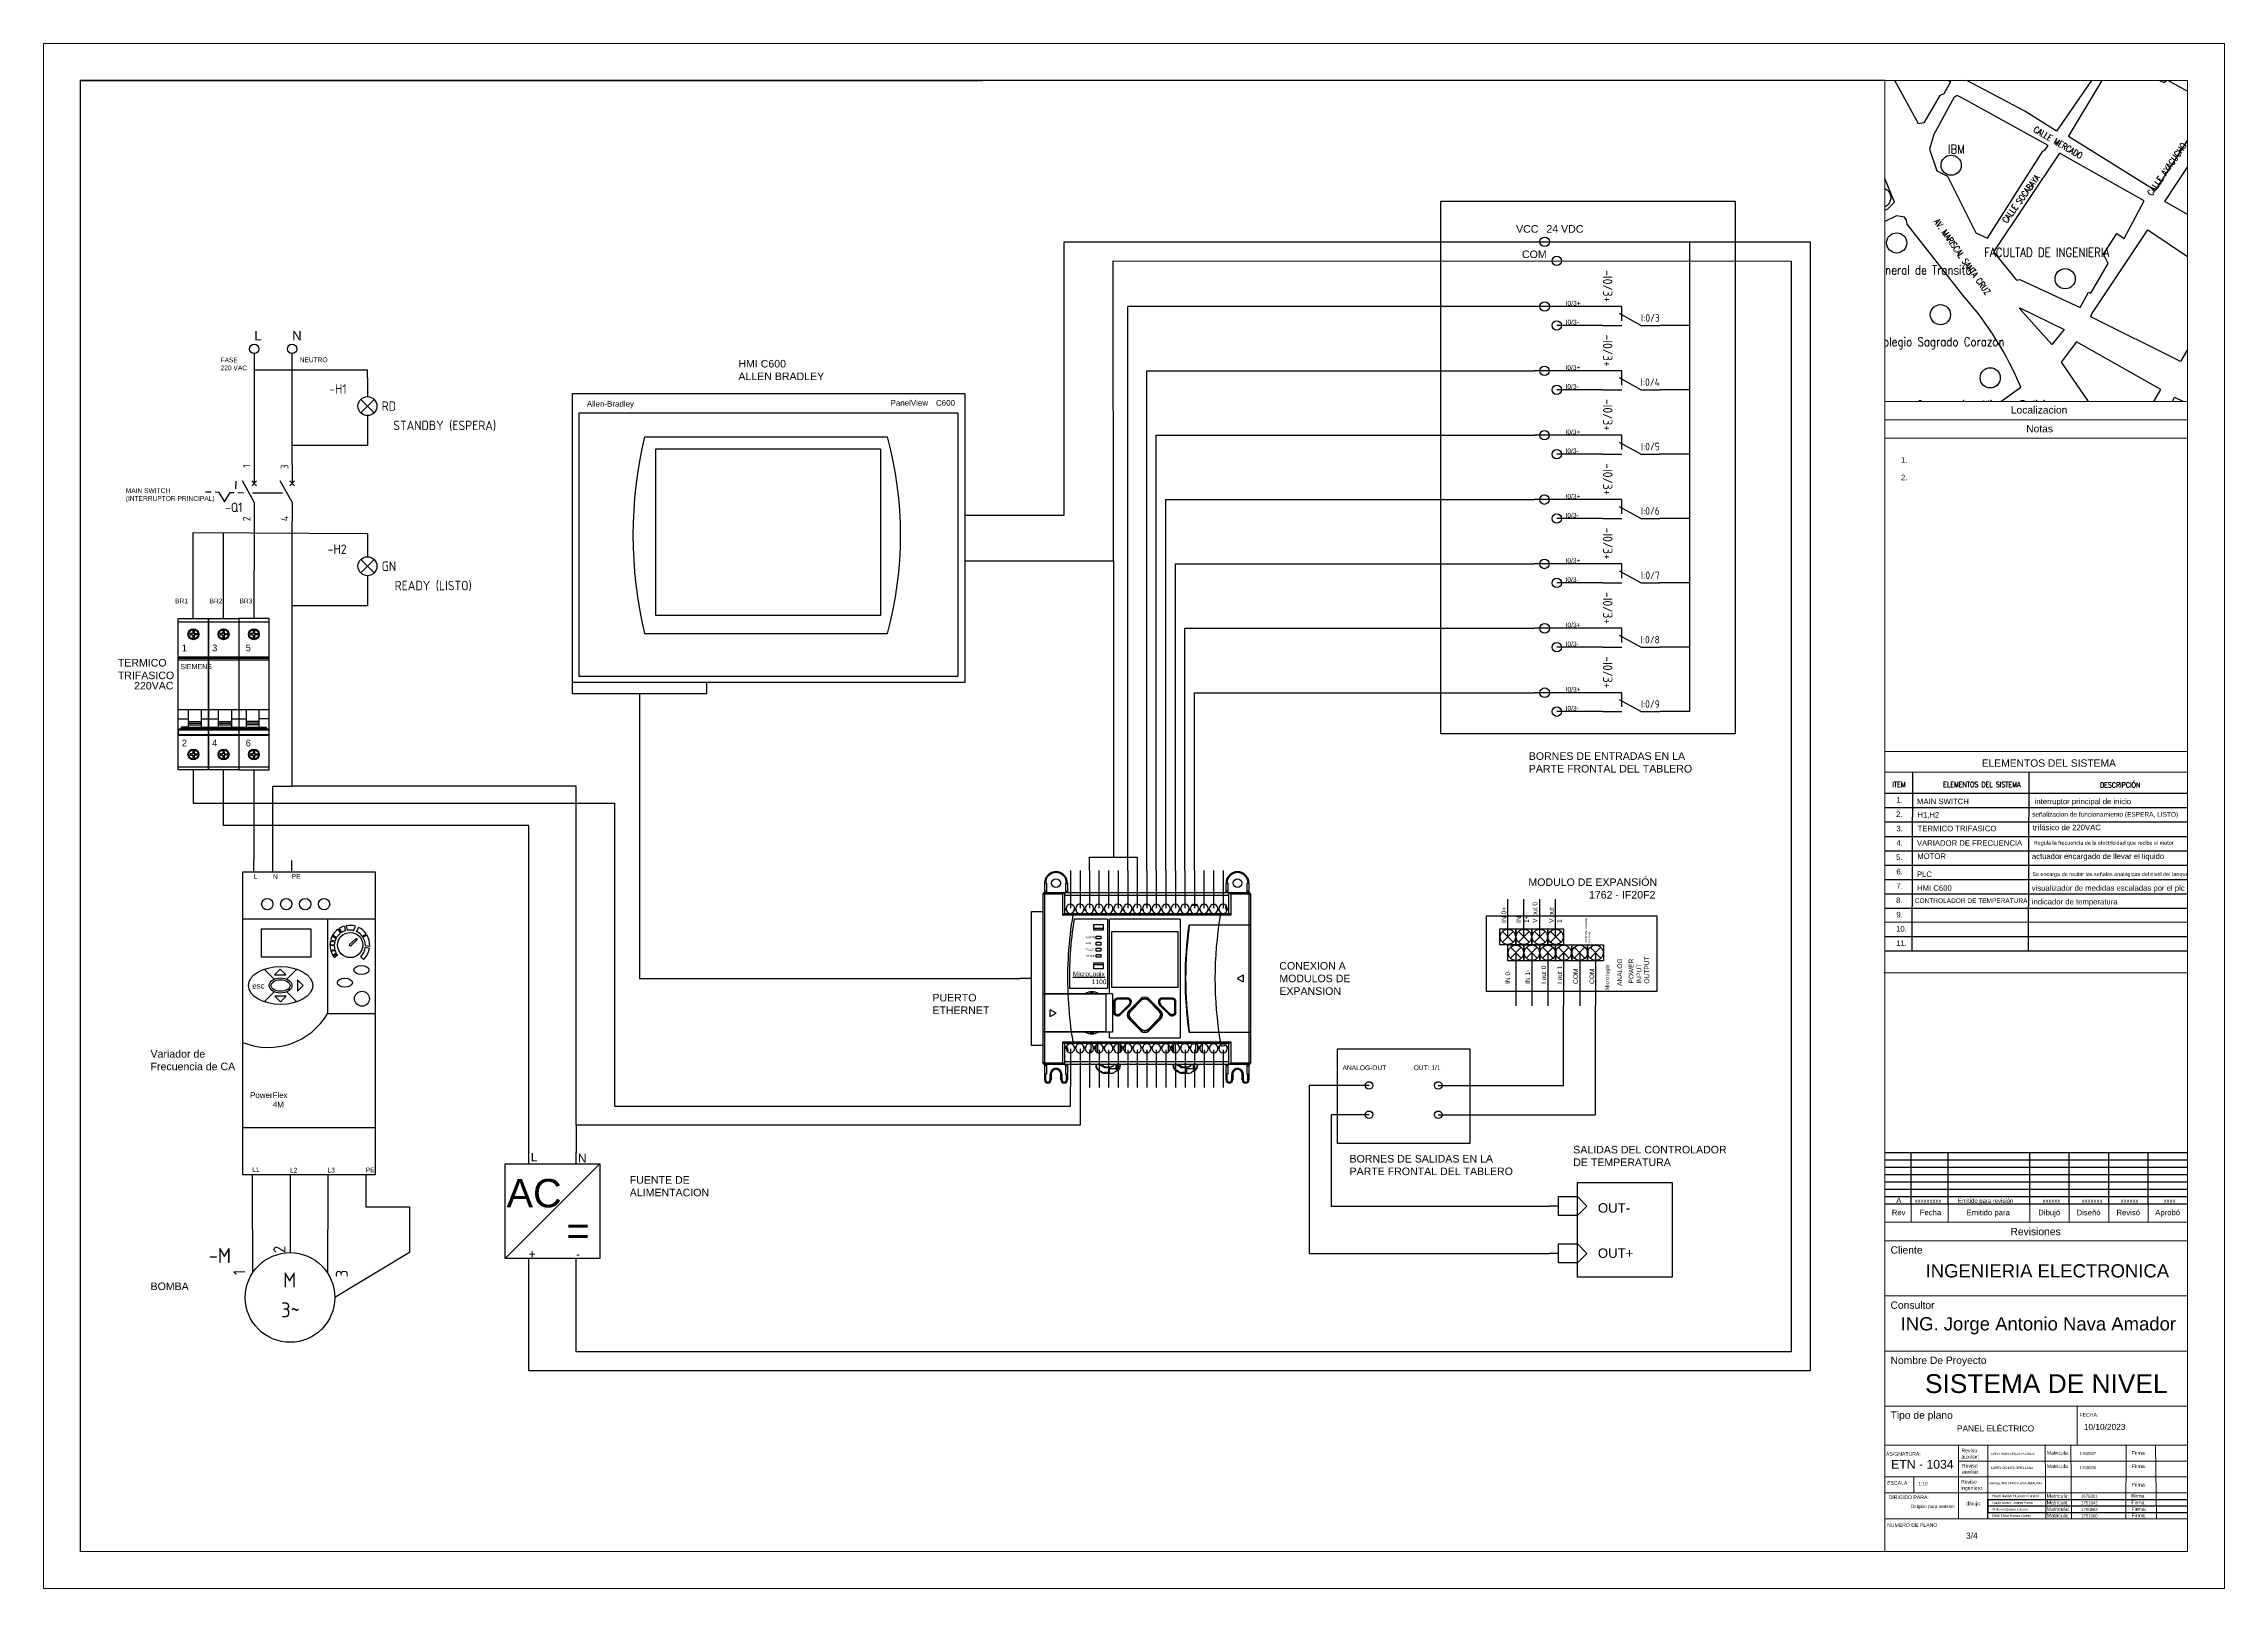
# Paper-space layout 'PANEL ELÉCTRICO' of a CAD drawing. Header units: inches, sheet in millimetres. Extents: x -11 to 830, y -22 to 573.
# The model-space entities are those that its viewports show. They can reach past a viewport. Long polylines and large blocks are cut down to what shows.
import ezdxf
from ezdxf.enums import TextEntityAlignment as Align

# ---------------------------------------------------------------- set-up
doc = ezdxf.new("R2010")
doc.units = ezdxf.units.IN
doc.header["$MEASUREMENT"] = 0
for name, color, linetype in [('00_GENE_106_TEXT', 7, 'Continuous'), ('025', 244, 'Continuous'), ('035', 5, 'Continuous'), ('07', 7, 'Continuous'), ('BLK_12_THHN', 9, 'Continuous'), ('DESC', 150, 'Continuous'), ('DESCCHILD', 20, 'Continuous'), ('ENTIDADES', 30, 'Continuous'), ('LINK', 9, 'Continuous'), ('LOCBOX', 92, 'Continuous'), ('MANZANAS', 250, 'Continuous'), ('MISC', 7, 'Continuous'), ('RED_14_THHN', 1, 'Continuous'), ('SYMS', 7, 'Continuous'), ('TAGS', 150, 'Continuous'), ('TERMS', 123, 'Continuous'), ('TEXTOS', 1, 'Continuous'), ('WIRENO', 72, 'Continuous'), ('WIRES', 250, 'Continuous'), ('YEL_14_THHN', 2, 'Continuous')]:
    doc.layers.add(name, color=color, linetype=linetype)
for name, color, linetype, lineweight in [('G-ANNO-TTLB', 7, 'Continuous', 9), ('G-ANNO-TTLB-MEDM', 7, 'Continuous', 9), ('G-ANNO-TTLB-THIN', 7, 'Continuous', 9)]:
    doc.layers.add(name, color=color, linetype=linetype, lineweight=lineweight)
doc.styles.add('Arial', font='arial.ttf', dxfattribs={"height": 0.2})
doc.styles.add('Arial_1', font='arial.ttf', dxfattribs={"height": 150})
doc.styles.add('Arial_2', font='arial.ttf', dxfattribs={"height": 1.5})
doc.styles.add('ROMANS-SP', font='romans.shx', dxfattribs={"width": 0.75})
doc.styles.add('S1', font='simplex', dxfattribs={"width": 0.8, "height": 7})
doc.styles.add('S3', font='simplex', dxfattribs={"width": 0.85, "height": 10})
doc.styles.get("Standard").update_dxf_attribs({"font": 'arial.ttf'})
doc.styles.add('WD_IEC', font='ISOCP2.shx', dxfattribs={"width": 0.9, "height": 4})

# ---------------------------------------------------------------- blocks, each defined once
blk = doc.blocks.new('VCB1')
for p, q in [((0, 7.5), (0, 2.5)), ((0, -2.5), (-3.12, 3.12)), ((0.62, 1.88), (-0.62, 3.12)), ((-0.62, 1.88), (0.62, 3.12)), ((0, -2.5), (0, -7.5))]:
    blk.add_line(p, q)
at = {"style": 'WD_IEC'}
for tag, p in [('INST', (-8, 5.25)), ('TAG1', (-8, -1.75)), ('LOC', (-8, 1.75)), ('RATING1', (-8, -6.35)), ('DESC2', (-8, -17.85)), ('DESC1', (-8, -14.35)), ('DESC3', (-8, -21.35))]:
    blk.add_attdef(tag, text='', height=2.5, dxfattribs=at).set_placement(p, align=Align.RIGHT)
blk.add_attdef('TERM01', text='', height=2, rotation=90, dxfattribs=at).set_placement((-1, 7.5), align=Align.RIGHT)
at = {"style": 'WD_IEC', "flags": 1}
for tag, p, height in [('X2TERM01', (0, 7.5), 0.32), ('MFG', (2.75, 6.5), 1.5), ('X4LINK', (-2, 0), 0.32), ('X1LINK', (-0.5, 0), 0.32), ('CAT', (2.75, 4), 1.5), ('X8TERM02', (0, -7.5), 0.32), ('ASSYCODE', (1, -9), 1), ('FAMILY', (1, -10.5), 1), ('CATDESC', (1, -12), 1), ('CONTACT', (1, -13.5), 1), ('COMMON', (2.25, -14.75), 1)]:
    blk.add_attdef(tag, p, '', height=height, dxfattribs=at)
at = {"style": 'WD_IEC'}
blk.add_attdef('TERM02', (-1, -7.5), '', height=2, rotation=90, dxfattribs=at)
at = {"lineweight": 15, "style": 'WD_IEC'}
blk.add_attdef('XREF', text='', height=2.5, dxfattribs=at).set_placement((-8, -10.35), align=Align.RIGHT)
blk = doc.blocks.new('VCB2')
for p, q in [((0, 7.5), (0, 2.5)), ((0, -2.5), (-3.12, 3.12)), ((0.62, 1.88), (-0.62, 3.12)), ((-0.62, 1.88), (0.62, 3.12)), ((0, -2.5), (0, -7.5))]:
    blk.add_line(p, q)
at = {"style": 'WD_IEC'}
blk.add_attdef('TERM01', text='', height=2, rotation=90, dxfattribs=at).set_placement((-1, 7.5), align=Align.RIGHT)
at = {"style": 'WD_IEC', "flags": 1}
for tag, p, height in [('X2TERM01', (0, 7.5), 0.32), ('X4LINK', (-2.5, 0), 0.32), ('X1LINK', (-0.5, 0), 0.32), ('X8TERM02', (0, -7.5), 0.32), ('FAMILY', (1, -10.5), 1), ('CONTACT', (1, -13.5), 1)]:
    blk.add_attdef(tag, p, '', height=height, dxfattribs=at)
at = {"style": 'WD_IEC'}
for tag, p in [('INST', (-8, 2.65)), ('LOC', (-8, -0.35)), ('TAG2', (-8, -3.35)), ('DESC1', (-8, -13.35)), ('DESC3', (-8, -19.35)), ('DESC2', (-8, -16.35))]:
    blk.add_attdef(tag, text='', height=2.5, dxfattribs=at).set_placement(p, align=Align.RIGHT)
blk.add_attdef('TERM02', (-1, -7.5), '', height=2, rotation=90, dxfattribs=at)
at = {"style": 'WD_IEC', "flags": 1}
blk.add_attdef('RATING1', text='', height=2.5, dxfattribs=at).set_placement((-8, -6.35), align=Align.RIGHT)
at = {"lineweight": 15, "style": 'WD_IEC'}
blk.add_attdef('XREF', text='', height=2.5, dxfattribs=at).set_placement((-8, -10.35), align=Align.RIGHT)
blk = doc.blocks.new('VLT1R')
for p, q in [((0, 7.5), (0, 2.5)), ((-1.77, -1.77), (1.77, 1.77)), ((1.77, -1.77), (-1.77, 1.77)), ((0, -2.5), (0, -7.5))]:
    blk.add_line(p, q)
blk.add_circle((0, 0), 2.5)
at = {"style": 'WD_IEC'}
for tag, p in [('INST', (-5.5, 10.25)), ('LOC', (-5.5, 6.75)), ('TAG1', (-5.5, 3.25)), ('DESC1', (-5.5, -6.35)), ('DESC3', (-5.5, -13.35)), ('DESC2', (-5.5, -9.85))]:
    blk.add_attdef(tag, text='', height=2.5, dxfattribs=at).set_placement(p, align=Align.RIGHT)
blk.add_attdef('TERM01', text='', height=2, rotation=90, dxfattribs=at).set_placement((-1, 7.5), align=Align.RIGHT)
at = {"style": 'WD_IEC', "flags": 1}
for tag, p, height in [('X2TERM01', (0, 7.5), 0.32), ('X4LINK', (-3, 0), 0.32), ('X1LINK', (3, 0), 0.32), ('ASSYCODE', (1, -4), 1), ('FAMILY', (1, -5.5), 1), ('X8TERM02', (0, -7.5), 0.32), ('CATDESC', (1, -7), 1)]:
    blk.add_attdef(tag, p, '', height=height, dxfattribs=at)
at = {"style": 'WD_IEC', "flags": 9}
for tag, p in [('MFG', (-6, -0.25)), ('CAT', (-6, -2.75))]:
    blk.add_attdef(tag, text='', height=1.5, dxfattribs=at).set_placement(p, align=Align.RIGHT)
at = {"style": 'WD_IEC'}
blk.add_attdef('TERM02', (-1, -7.5), '', height=2, rotation=90, dxfattribs=at)
at = {"lineweight": 13, "style": 'WD_IEC'}
blk.add_attdef('COLOR', text='', height=2.5, dxfattribs=at).set_placement((3.75, 0), align=Align.MIDDLE_LEFT)
at = {"lineweight": 15, "style": 'WD_IEC'}
for tag, p in [('XREF', (-5.5, -18)), ('WDTAGALT', (-5.5, -22))]:
    blk.add_attdef(tag, text='', height=2.5, dxfattribs=at).set_placement(p, align=Align.RIGHT)
blk = doc.blocks.new('Q021209')
for p, q in [((-3.5, 0), (-5, 0)), ((-1.5, 0), (-2.5, 0)), ((-1.5, 0), (0, -2.5)), ((0, -2.5), (1.5, 0)), ((1.5, 0), (2.5, 0)), ((3, 1), (3, 3)), ((3.5, 0), (5, 0))]:
    blk.add_line(p, q)
blk = doc.blocks.new('llave trifasica')
for p, q in [((-54, -90.1), (-54, 0)), ((-54, 0), (-36, 0)), ((-36, 0), (-36, -90.1)), ((-41.8, -9), (-41.8, -9)), ((-41.8, -9.8), (-41.8, -9.8)), ((-23.8, -9), (-23.8, -9)), ((-23.8, -9.8), (-23.8, -9.8)), ((-12.2, -9), (-12.2, -9)), ((-12.2, -9.8), (-12.2, -9.8)), ((-54, -59.7), (-48.2, -59.7)), ((-48.2, -61.2), (-40.4, -61.2)), ((-48.2, -62.2), (-40.4, -62.2)), ((-48.2, -63.2), (-40.4, -63.2)), ((-40.4, -54.2), (-40.4, -64.6)), ((-30.2, -54.2), (-30.2, -64.6)), ((-30.2, -61.2), (-22.4, -61.2)), ((-30.2, -62.2), (-22.4, -62.2)), ((-30.2, -63.2), (-22.4, -63.2)), ((-22.4, -54.2), (-22.4, -64.6)), ((-13.6, -54.2), (-13.6, -64.6)), ((-5.8, -61.2), (-13.6, -61.2)), ((-5.8, -62.2), (-13.6, -62.2)), ((-5.8, -63.2), (-13.6, -63.2)), ((0, -59.7), (-5.8, -59.7)), ((-36, -90.1), (-54, -90.1)), ((-41.8, -80.5), (-41.8, -80.5)), ((-41.8, -81.3), (-41.8, -81.3)), ((-23.8, -80.5), (-23.8, -80.5)), ((-23.8, -81.3), (-23.8, -81.3)), ((-12.2, -80.5), (-12.2, -80.5)), ((-12.2, -81.3), (-12.2, -81.3))]:
    blk.add_line(p, q)
for points in [[(-36, 0), (-18, 0), (-18, -90.1), (-36, -90.1)], [(-18, -90.1), (0, -90.1), (0, 0), (-18, 0)]]:
    blk.add_lwpolyline(points, close=True)
for points in [[(-54, -1.9), (-36, -1.9), (-18, -1.9), (0, -1.9)], [(-45.4, -6.6), (-45.4, -9), (-47, -9), (-47, -9.8), (-45.4, -9.8), (-45.4, -12.2)], [(-44.6, -6.6), (-44.6, -9), (-43, -9), (-43, -9.8), (-44.6, -9.8), (-44.6, -12.2)], [(-27.4, -6.6), (-27.4, -9), (-29, -9), (-29, -9.8), (-27.4, -9.8), (-27.4, -12.2)], [(-26.6, -6.6), (-26.6, -9), (-25, -9), (-25, -9.8), (-26.6, -9.8), (-26.6, -12.2)], [(-9.4, -6.6), (-9.4, -9), (-11, -9), (-11, -9.8), (-9.4, -9.8), (-9.4, -12.2)], [(-8.6, -6.6), (-8.6, -9), (-7, -9), (-7, -9.8), (-8.6, -9.8), (-8.6, -12.2)], [(-54, -22.9), (-36, -22.9), (-18, -22.9), (0, -22.9)], [(-54, -23.6), (-36, -23.6), (-18, -23.6), (0, -23.6)], [(-54, -24.6), (-36, -24.6), (-18, -24.6), (0, -24.6)], [(-54, -54.2), (-36, -54.2), (-18, -54.2), (0, -54.2)], [(-48.2, -64.6), (-52.3, -64.6), (-52.3, -65.9)], [(-52.3, -64.7), (-48.2, -64.7), (-36, -64.7), (-30.2, -64.7), (-18, -64.7), (-5.8, -64.7), (-1.7, -64.7)], [(-52.3, -64.9), (-48.2, -64.9), (-36, -64.9), (-30.2, -64.9), (-18, -64.9), (-5.8, -64.9), (-1.7, -64.9)], [(-48.2, -54.2), (-48.2, -64.6), (-36, -64.6), (-30.2, -64.6), (-18, -64.6), (-5.8, -64.6), (-5.8, -54.2)], [(-40.4, -59.7), (-36, -59.7), (-30.2, -59.7)], [(-22.4, -59.7), (-18, -59.7), (-13.6, -59.7)], [(-5.8, -64.6), (-1.7, -64.6), (-1.7, -65.9)], [(-36, -69), (-36, -65.9), (-52.3, -65.9), (-54, -65.9), (-54, -69), (-36, -69), (-18, -69), (0, -69), (0, -65.9), (-1.7, -65.9), (-18, -65.9), (-34.3, -65.9), (-36, -65.9)], [(-54, -66.2), (-52.3, -66.2), (-36, -66.2), (-34.3, -66.2), (-18, -66.2), (-1.7, -66.2), (0, -66.2)], [(-54, -69.5), (-36, -69.5), (-18, -69.5), (0, -69.5)], [(0, -88.4), (-18, -88.4), (-36, -88.4), (-54, -88.4)], [(-45.4, -78.1), (-45.4, -80.5), (-47, -80.5), (-47, -81.3), (-45.4, -81.3), (-45.4, -83.7)], [(-44.6, -78.1), (-44.6, -80.5), (-43, -80.5), (-43, -81.3), (-44.6, -81.3), (-44.6, -83.7)], [(-27.4, -78.1), (-27.4, -80.5), (-29, -80.5), (-29, -81.3), (-27.4, -81.3), (-27.4, -83.7)], [(-26.6, -78.1), (-26.6, -80.5), (-25, -80.5), (-25, -81.3), (-26.6, -81.3), (-26.6, -83.7)], [(-9.4, -78.1), (-9.4, -80.5), (-11, -80.5), (-11, -81.3), (-9.4, -81.3), (-9.4, -83.7)], [(-8.6, -78.1), (-8.6, -80.5), (-7, -80.5), (-7, -81.3), (-8.6, -81.3), (-8.6, -83.7)]]:
    blk.add_lwpolyline(points)
for centre, radius in [((-45, -9.4), 3.23), ((-45, -9.4), 2.8), ((-27, -9.4), 3.23), ((-27, -9.4), 2.8), ((-9, -9.4), 3.23), ((-9, -9.4), 2.8), ((-45, -80.9), 3.23), ((-27, -80.9), 3.23), ((-9, -80.9), 3.23), ((-45, -80.9), 2.8), ((-27, -80.9), 2.8), ((-9, -80.9), 2.8)]:
    blk.add_circle(centre, radius)
at = {"attachment_point": 1}
for s, width, gutter_width, insert, char_height in [('{\\fSwis721 BlkOul BT|b0|i0|c0|p82;1}', 16.041, 20, (-51.9, -15.5), 4), ('{\\fSwis721 BlkOul BT|b0|i0|c0|p82;3}', 16.041, 20, (-33.9, -15.5), 4), ('{\\fSwis721 BlkOul BT|b0|i0|c0|p82;5}', 16.041, 20, (-13.9, -15.5), 4), ('{\\fSwis721 BdCnOul BT|b0|i0|c0|p82;SIEMENS}', 28.463, 15.2, (-52.8, -27.1), 3.043), ('{\\fSwis721 BlkOul BT|b0|i0|c0|p82;2}', 16.041, 20, (-51.9, -72.1), 4), ('{\\fSwis721 BlkOul BT|b0|i0|c0|p82;4}', 16.041, 20, (-33.9, -72.1), 4), ('{\\fSwis721 BlkOul BT|b0|i0|c0|p82;6}', 16.041, 20, (-13.9, -72.1), 4)]:
    blk.add_mtext_dynamic_manual_height_columns(s, width=width, gutter_width=gutter_width, heights=[0], dxfattribs=dict(at, insert=insert, char_height=char_height))
blk = doc.blocks.new('VLT1G')
for p, q in [((0, 7.5), (0, 2.5)), ((-1.77, -1.77), (1.77, 1.77)), ((1.77, -1.77), (-1.77, 1.77)), ((0, -2.5), (0, -7.5))]:
    blk.add_line(p, q)
blk.add_circle((0, 0), 2.5)
at = {"style": 'WD_IEC'}
for tag, p in [('INST', (-5.5, 10.25)), ('LOC', (-5.5, 6.75)), ('TAG1', (-5.5, 3.25)), ('DESC1', (-5.5, -6.35)), ('DESC3', (-5.5, -13.35)), ('DESC2', (-5.5, -9.85))]:
    blk.add_attdef(tag, text='', height=2.5, dxfattribs=at).set_placement(p, align=Align.RIGHT)
blk.add_attdef('TERM01', text='', height=2, rotation=90, dxfattribs=at).set_placement((-1, 7.5), align=Align.RIGHT)
at = {"style": 'WD_IEC', "flags": 1}
for tag, p, height in [('X2TERM01', (0, 7.5), 0.32), ('X4LINK', (-3, 0), 0.32), ('X1LINK', (3, 0), 0.32), ('ASSYCODE', (1, -4), 1), ('FAMILY', (1, -5.5), 1), ('X8TERM02', (0, -7.5), 0.32), ('CATDESC', (1, -7), 1)]:
    blk.add_attdef(tag, p, '', height=height, dxfattribs=at)
at = {"style": 'WD_IEC', "flags": 9}
for tag, p in [('MFG', (-6, -0.25)), ('CAT', (-6, -2.75))]:
    blk.add_attdef(tag, text='', height=1.5, dxfattribs=at).set_placement(p, align=Align.RIGHT)
at = {"style": 'WD_IEC'}
blk.add_attdef('TERM02', (-1, -7.5), '', height=2, rotation=90, dxfattribs=at)
at = {"lineweight": 13, "style": 'WD_IEC'}
blk.add_attdef('COLOR', text='', height=2.5, dxfattribs=at).set_placement((3.75, 0), align=Align.MIDDLE_LEFT)
at = {"lineweight": 15, "style": 'WD_IEC'}
for tag, p in [('XREF', (-5.5, -18)), ('WDTAGALT', (-5.5, -21))]:
    blk.add_attdef(tag, text='', height=2.5, dxfattribs=at).set_placement(p, align=Align.RIGHT)
blk = doc.blocks.new('VMO14')
blk.add_line((20, 7.5), (7.5, 0))
blk.add_circle((0, 0), 7.5)
at = {"style": 'WD_IEC'}
for tag, p in [('INST', (-15.5, 12.75)), ('LOC', (-15.5, 9.25)), ('TAG1', (-15.5, 5.75)), ('DESC1', (-15.5, 1.5)), ('DESC2', (-15.5, -2)), ('DESC3', (-15.5, -5.5)), ('RATING1', (-15.5, -9)), ('RATING2', (-15.5, -12.5)), ('RATING3', (-15.5, -16))]:
    blk.add_attdef(tag, text='', height=2.5, dxfattribs=at).set_placement(p, align=Align.RIGHT)
blk.add_attdef('TERM02', (-0.81, 7.4), '', height=2, rotation=90, dxfattribs=at)
at = {"style": 'WD_IEC', "flags": 1}
for tag, p, height in [('X2TERM02', (0, 7.5), 0.32), ('X2TERM04', (20, 7.5), 0.32), ('MFG', (22.75, 9), 1.5), ('CAT', (22.75, 6.5), 1.5), ('X0TERM01', (-6.4, 3.9), 0.32), ('X0TERM03', (6.4, 3.9), 0.32), ('X4LINK', (-7.5, 0), 0.32), ('X1LINK', (7.5, 0), 0.32), ('ASSYCODE', (1, -9), 1), ('FAMILY', (1, -10.5), 1), ('CATDESC', (1, -12), 1)]:
    blk.add_attdef(tag, p, '', height=height, dxfattribs=at)
at = {"style": 'WD_IEC'}
for tag, p in [('TERM04', (19, 10)), ('TERM01', (-7.47, 4.61)), ('TERM03', (9.66, 4.61))]:
    blk.add_attdef(tag, text='', height=2, rotation=90, dxfattribs=at).set_placement(p, align=Align.RIGHT)
for tag, p in [('M', (-0.06, 1.67)), ('3~', (0.05, -3.33))]:
    blk.add_attdef(tag, text='', height=2.5, dxfattribs=at).set_placement(p, align=Align.CENTER)
at = {"lineweight": 15, "style": 'WD_IEC'}
blk.add_attdef('XREF', text='', height=2.5, dxfattribs=at).set_placement((-15.5, -19.5), align=Align.RIGHT)
blk = doc.blocks.new('VT0_02')
blk.add_circle((0, 0), 1.25)
at = {"style": 'WD_IEC', "flags": 1}
for tag, p in [('X4TERM01', (-1.25, 0)), ('X2TERM01', (0, 1.25)), ('X1TERM01', (1.25, 0)), ('X8TERM01', (0, -1.25))]:
    blk.add_attdef(tag, p, '', height=0.32, dxfattribs=at)
blk = doc.blocks.new('VCR23')
for p, q in [((0, 2.5), (0, 7.5)), ((0, 2.5), (-3.125, -3.125)), ((-5, -2.5), (-5, -7.5)), ((-1.25, -2.5), (-5, -2.5)), ((0, -7.5), (0, -2.5))]:
    blk.add_line(p, q)
at = {"style": 'WD_IEC'}
for tag, p in [('INST', (-10.25, 7.75)), ('LOC', (-10.25, 4.25)), ('TAG2', (-10.25, 0.75)), ('DESC1', (-10.25, -7.6)), ('XREF', (-10.25, -3.75)), ('DESC2', (-10.25, -11.1)), ('DESC3', (-10.25, -14.6))]:
    blk.add_attdef(tag, text='', height=2.5, dxfattribs=at).set_placement(p, align=Align.RIGHT)
blk.add_attdef('TERM01', text='', height=2, rotation=90, dxfattribs=at).set_placement((-1, 7.5), align=Align.RIGHT)
at = {"style": 'WD_IEC', "flags": 1}
for tag, p, height in [('X2TERM01', (0, 7.5), 0.32), ('X4LINK', (-2, 0), 0.32), ('X1LINK', (-0.5, 0), 0.32), ('CONTACT', (4, -3.5), 1), ('FAMILY', (4, -5), 1), ('X8TERM03', (-5, -7.5), 0.32), ('X8TERM02', (0, -7.5), 0.32)]:
    blk.add_attdef(tag, p, '', height=height, dxfattribs=at)
at = {"style": 'WD_IEC'}
for tag, p in [('TERM03', (-6, -7.5)), ('TERM02', (-1, -7.5))]:
    blk.add_attdef(tag, p, '', height=2, rotation=90, dxfattribs=at)

msp = doc.modelspace()

# ---------------------------------------------------------------- linework, layer by layer
for p, q in [((172.2, 365.8), (242.2, 365.8)), ((172.2, 205.8), (172.2, 365.8)), ((242.2, 365.8), (242.2, 205.8)), ((242.2, 365.8), (242.2, 340.8)), ((242.2, 340.8), (172.2, 340.8)), ((182.2, 335.8), (208.2, 335.8)), ((182.2, 320.8), (182.2, 335.8)), ((208.2, 335.8), (208.2, 320.8)), ((217.2, 290.8), (217.2, 340.8)), ((222.5, 335.5), (223.9, 333.4)), ((223.1, 335.9), (224.4, 333.8)), ((225.9, 337.1), (226.4, 334.7)), ((226.8, 337.5), (227.3, 335)), ((230.8, 334.5), (231.8, 337.1)), ((232.3, 334.1), (233.4, 336.5)), ((242.2, 340.8), (242.2, 290.8)), ((242.2, 340.8), (242.2, 275.8)), ((218.3, 327.3), (220.6, 327.3)), ((220.6, 326.9), (218.3, 326.8)), ((218.5, 329.2), (220.8, 328.8)), ((218.6, 324.4), (220.8, 324.9)), ((218.7, 329.9), (221, 329.4)), ((218.8, 323.7), (221, 324.4)), ((219.5, 331.9), (221.5, 330.7)), ((219.7, 321.8), (221.6, 322.9)), ((219.9, 332.6), (221.8, 331.2)), ((229.2, 326.6), (228.5, 327.2)), ((228.6, 327.4), (232.1, 330.7)), ((232.9, 330.2), (229.2, 326.6)), ((232.1, 330.7), (232.9, 330.2)), ((235.4, 331.8), (237.4, 333)), ((235.7, 331.3), (237.8, 332.5)), ((237, 327), (239.3, 326.5)), ((237, 326), (239.2, 325.6)), ((172.2, 290.8), (172.2, 315.8)), ((208.2, 320.8), (182.2, 320.8)), ((188.9, 309.1), (183.6, 314.4)), ((191.9, 314.4), (189, 311.4)), ((189, 311.4), (195, 311.5)), ((191.9, 314.4), (195, 311.5)), ((200.8, 314.4), (195.5, 309.1)), ((219.9, 321.3), (221.9, 322.5)), ((222.3, 321.8), (220.6, 320.5)), ((222.2, 321.8), (222.2, 321.8)), ((234.6, 321), (236.3, 319.5)), ((188.9, 302.4), (183.6, 297.1)), ((192.2, 297.1), (189.2, 300.1)), ((195.2, 300.1), (189.2, 300.1)), ((192.2, 297.1), (195.2, 300.1)), ((200.8, 297.1), (195.5, 302.4)), ((204.1, 305.8), (201.1, 308.8)), ((201.1, 308.8), (201.1, 302.8)), ((204.1, 305.8), (201.1, 302.8)), ((242.2, 290.8), (217.2, 290.8)), ((242.2, 290.8), (217.2, 290.8)), ((172.2, 205.8), (172.2, 230.8)), ((172.2, 230.8), (242.2, 230.8)), ((242.2, 205.8), (172.2, 205.8))]:
    msp.add_line(p, q)
at = {"color": 7, "linetype": 'Continuous'}
for p, q in [((607, 359.9), (608, 359.9)), ((608, 359.9), (608, 354.9)), ((692.7, 359.9), (691.7, 359.9)), ((691.7, 359.9), (691.7, 354.9)), ((692.7, 359.9), (692.7, 354.9)), ((702.8, 359.9), (702.8, 354.9)), ((702.8, 359.9), (703.8, 359.9)), ((703.8, 359.9), (703.8, 256)), ((594.9, 353.9), (594.9, 265.1)), ((606.5, 354.9), (693.2, 354.9)), ((693.2, 353.4), (606.5, 353.4)), ((607, 355.7), (608, 355.7)), ((611.6, 345.8), (612.4, 345.8)), ((611.7, 346.3), (611.7, 346.1)), ((612.4, 346.6), (612.4, 346.6)), ((612.4, 346.1), (612.4, 346.6)), ((616.7, 346.3), (616.7, 346.1)), ((616.7, 345.8), (617.4, 345.8)), ((617.4, 346.6), (617.4, 346.6)), ((617.4, 346.1), (617.4, 346.6)), ((621.7, 346.3), (621.7, 346.1)), ((621.7, 345.8), (622.5, 345.8)), ((622.5, 346.6), (622.5, 346.6)), ((622.5, 346.1), (622.5, 346.6)), ((626.8, 346.3), (626.8, 346.1)), ((626.8, 345.8), (627.5, 345.8)), ((627.5, 346.6), (627.5, 346.6)), ((627.5, 346.1), (627.5, 346.6)), ((631.8, 346.3), (631.8, 346.1)), ((631.8, 345.8), (632.6, 345.8)), ((632.5, 346.6), (632.6, 346.6)), ((632.5, 346.1), (632.5, 346.6)), ((636.9, 346.3), (636.9, 346.1)), ((636.9, 345.8), (637.6, 345.8)), ((637.6, 346.6), (637.6, 346.6)), ((637.6, 346.1), (637.6, 346.6)), ((641.9, 346.3), (641.9, 346.1)), ((641.9, 345.8), (642.7, 345.8)), ((642.6, 346.6), (642.7, 346.6)), ((642.6, 346.1), (642.6, 346.6)), ((646.9, 345.8), (647.7, 345.8)), ((647, 346.3), (647, 346.1)), ((647.7, 346.1), (647.7, 346.6)), ((652, 346.4), (652, 346.1)), ((652, 345.8), (652.8, 345.8)), ((652.7, 346.1), (652.7, 346.6)), ((657.1, 346.6), (657.1, 346.1)), ((657.1, 345.8), (657.8, 345.8)), ((657.8, 346.1), (657.8, 346.6)), ((662.1, 346.6), (662.1, 346.1)), ((662.1, 345.8), (662.9, 345.8)), ((662.8, 346.1), (662.8, 346.6)), ((667.1, 345.8), (667.9, 345.8)), ((667.2, 346.6), (667.2, 346.1)), ((667.9, 346.1), (667.9, 346.6)), ((672.2, 346.6), (672.2, 346.1)), ((672.2, 345.8), (672.9, 345.8)), ((672.9, 346.1), (672.9, 346.6)), ((673.8, 348.3), (676.4, 348.3)), ((677.2, 345.8), (678, 345.8)), ((677.3, 346.6), (677.3, 346.1)), ((678, 346.1), (678, 346.6)), ((682.3, 346.6), (682.3, 346.1)), ((682.3, 345.8), (683, 345.8)), ((683, 346.1), (683, 346.6)), ((687.3, 346.6), (687.3, 346.1)), ((687.3, 345.8), (688.1, 345.8)), ((688.1, 346.1), (688.1, 346.6)), ((692.7, 355.7), (691.7, 355.7)), ((692.4, 346.6), (692.4, 346.1)), ((692.4, 345.8), (693.2, 345.8)), ((693.2, 343.8), (693.2, 354.9)), ((693.2, 354.9), (703.8, 354.9)), ((694.2, 354), (694.2, 342.9)), ((703.8, 354), (694.2, 354)), ((702.8, 355.7), (703.8, 355.7)), ((704.8, 265.1), (704.8, 353.9)), ((694.2, 342.9), (605.5, 342.9)), ((606.5, 343.8), (693.2, 343.8)), ((629.2, 340.8), (611.4, 340.8)), ((621.9, 338), (626.9, 338)), ((621.9, 335), (621.9, 338)), ((626.9, 336), (621.9, 336)), ((626.9, 335), (621.9, 335)), ((626.9, 338), (626.9, 335)), ((629.2, 340.8), (629.2, 304.4)), ((667.5, 340.8), (630.2, 340.8)), ((630.2, 301.4), (630.2, 340.8)), ((666.5, 334.2), (631.2, 334.2)), ((631.2, 334.2), (631.2, 304.9)), ((666.5, 304.9), (666.5, 334.2)), ((667.5, 340.8), (667.5, 278.2)), ((704.8, 337.7), (672.1, 337.7)), ((623.1, 331.9), (625.6, 331.9)), ((623.1, 330.4), (623.1, 331.9)), ((625.6, 330.4), (623.1, 330.4)), ((623.1, 328.7), (625.6, 328.7)), ((623.1, 327.2), (623.1, 328.7)), ((625.6, 327.2), (623.1, 327.2)), ((623.1, 325.5), (625.6, 325.5)), ((623.1, 324), (623.1, 325.5)), ((625.6, 324), (623.1, 324)), ((625.6, 331.9), (625.6, 330.4)), ((625.6, 328.7), (625.6, 327.2)), ((625.6, 325.5), (625.6, 324)), ((621.9, 317.7), (626.9, 317.7)), ((621.9, 314.7), (621.9, 317.7)), ((626.9, 316.7), (621.9, 316.7)), ((626.9, 314.7), (621.9, 314.7)), ((623.1, 322.2), (625.6, 322.2)), ((623.1, 320.7), (623.1, 322.2)), ((625.6, 320.7), (623.1, 320.7)), ((625.6, 322.2), (625.6, 320.7)), ((626.9, 317.7), (626.9, 314.7)), ((700.8, 311.3), (697.7, 309.5)), ((700.8, 311.3), (700.8, 307.7)), ((631.7, 301.4), (594.9, 301.4)), ((628, 301.3), (594.9, 301.3)), ((609, 304.4), (629.2, 304.4)), ((611, 301.4), (611, 301.3)), ((619.1, 301.3), (619.1, 301.4)), ((621.7, 301.9), (619.9, 301.9)), ((622.1, 301.3), (622.1, 301.4)), ((627.7, 301.4), (627.7, 301.3)), ((628.4, 281.8), (628.4, 300.9)), ((631.2, 304.9), (666.5, 304.9)), ((631.7, 301.4), (631.7, 281.2)), ((697.7, 309.5), (700.8, 307.7)), ((633, 297.1), (632.4, 297.1)), ((632.4, 297.1), (632.4, 291.8)), ((632.4, 292), (633, 292)), ((632.7, 292), (632.7, 297.1)), ((633, 297.1), (633, 292)), ((639.7, 299.1), (634.4, 299.1)), ((634.5, 299.1), (634.5, 298.6)), ((634.5, 298.9), (639.6, 298.9)), ((639.6, 298.6), (634.5, 298.6)), ((640.7, 296), (635.6, 290.9)), ((635.6, 290.9), (636, 290.5)), ((640.9, 295.8), (635.8, 290.7)), ((635.8, 290.3), (641.2, 295.6)), ((639.6, 298.6), (639.6, 299.1)), ((646.7, 298.8), (640.4, 292.5)), ((640.4, 288.2), (646.7, 281.9)), ((641.1, 295.6), (640.7, 296)), ((640.8, 292.8), (641.4, 292.2)), ((641.4, 288.4), (640.8, 287.8)), ((641.2, 292.5), (646.7, 298)), ((646.7, 282.6), (641.2, 288.2)), ((641.4, 292.2), (646.9, 297.8)), ((646.9, 282.8), (641.4, 288.4)), ((646.9, 297.8), (646.3, 298.4)), ((651.4, 298.4), (650.8, 297.8)), ((650.8, 297.8), (656.3, 292.2)), ((656.3, 288.4), (650.8, 282.8)), ((657.3, 292.5), (651, 298.8)), ((651, 298), (656.5, 292.5)), ((651, 281.9), (657.3, 288.2)), ((656.5, 288.2), (651, 282.6)), ((656.3, 292.2), (656.9, 292.8)), ((656.9, 287.8), (656.3, 288.4)), ((656.5, 295.6), (661.8, 290.3)), ((657, 296), (656.6, 295.6)), ((661.9, 290.7), (656.8, 295.8)), ((662.1, 290.9), (657, 296)), ((663.3, 299.1), (658, 299.1)), ((658.1, 299.1), (658.1, 298.6)), ((658.1, 298.9), (663.2, 298.9)), ((663.2, 298.6), (658.1, 298.6)), ((661.7, 290.5), (662.1, 290.9)), ((663.2, 298.6), (663.2, 299.1)), ((664.7, 292), (664.7, 297.1)), ((665.3, 297.1), (664.7, 297.1)), ((664.7, 292), (665.3, 292)), ((665, 297.1), (665, 292)), ((665.3, 291.8), (665.3, 297.1)), ((628, 281.4), (594.9, 281.4)), ((631.7, 281.2), (594.9, 281.2)), ((595.9, 281.2), (595.9, 256)), ((611, 281.4), (611, 281.2)), ((619.1, 281.2), (619.1, 281.4)), ((621.7, 280.7), (619.9, 280.7)), ((622.1, 281.4), (622.1, 281.2)), ((627.7, 281.4), (627.7, 281.2)), ((630.2, 278.2), (630.2, 281.2)), ((630.2, 278.2), (667.5, 278.2)), ((646.3, 282.2), (646.9, 282.8)), ((650.8, 282.8), (651.4, 282.2)), ((672.1, 281.2), (704.8, 281.2)), ((605.5, 276.1), (694.2, 276.1)), ((605.5, 265), (605.5, 276.1)), ((693.2, 275.2), (606.5, 275.2)), ((606.5, 264.1), (606.5, 275.2)), ((606.5, 265.6), (693.2, 265.6)), ((612.4, 273.2), (611.6, 273.2)), ((611.7, 272.9), (611.7, 272.7)), ((612.4, 272.4), (612.4, 272.9)), ((612.4, 272.4), (612.4, 272.4)), ((617.4, 273.2), (616.7, 273.2)), ((616.7, 272.9), (616.7, 272.7)), ((617.4, 272.4), (617.4, 272.9)), ((617.4, 272.4), (617.4, 272.4)), ((620.5, 270.4), (620.5, 274.8)), ((622.5, 273.2), (621.7, 273.2)), ((621.7, 272.9), (621.7, 272.7)), ((622.5, 272.4), (622.5, 272.9)), ((622.5, 272.4), (622.5, 272.4)), ((622.8, 271.3), (622.8, 274)), ((622.9, 274.1), (622.9, 271.1)), ((623.1, 270.8), (623.1, 274.4)), ((623.1, 270.8), (623.1, 274.4)), ((623.9, 274.9), (623.9, 270.3)), ((627.5, 273.2), (626.8, 273.2)), ((626.8, 272.9), (626.8, 272.7)), ((627.5, 272.4), (627.5, 272.9)), ((627.5, 272.4), (627.5, 272.4)), ((632.6, 273.2), (631.8, 273.2)), ((631.8, 272.9), (631.8, 272.7)), ((632.5, 272.4), (632.5, 272.9)), ((632.6, 272.4), (632.5, 272.4)), ((634.9, 270.2), (634.9, 275)), ((635.7, 274.8), (635.7, 270.4)), ((635.7, 274.8), (635.7, 270.4)), ((636, 270.6), (636, 274.6)), ((636.1, 270.7), (636.1, 274.5)), ((637.6, 273.2), (636.9, 273.2)), ((636.9, 272.9), (636.9, 272.7)), ((637.6, 272.4), (637.6, 272.9)), ((637.6, 272.4), (637.6, 272.4)), ((638.4, 274.5), (638.4, 270.7)), ((642.7, 273.2), (641.9, 273.2)), ((641.9, 272.9), (641.9, 272.7)), ((642.6, 272.4), (642.6, 272.9)), ((642.7, 272.4), (642.6, 272.4)), ((647.7, 273.2), (646.9, 273.2)), ((647, 272.9), (647, 272.7)), ((647.7, 272.4), (647.7, 272.9)), ((652.8, 273.2), (652, 273.2)), ((652, 272.9), (652, 272.6)), ((652.7, 272.4), (652.7, 272.9)), ((657.8, 273.2), (657.1, 273.2)), ((657.1, 272.9), (657.1, 272.4)), ((657.8, 272.4), (657.8, 272.9)), ((661.4, 270.7), (661.4, 274.5)), ((662.9, 273.2), (662.1, 273.2)), ((662.1, 272.9), (662.1, 272.4)), ((662.8, 272.4), (662.8, 272.9)), ((663.6, 270.7), (663.6, 274.5)), ((663.7, 274.6), (663.7, 270.6)), ((664, 270.4), (664, 274.8)), ((664, 270.5), (664, 274.8)), ((664.8, 275), (664.8, 270.2)), ((667.9, 273.2), (667.1, 273.2)), ((667.2, 272.9), (667.2, 272.4)), ((667.9, 272.4), (667.9, 272.9)), ((672.9, 273.2), (672.2, 273.2)), ((672.2, 272.9), (672.2, 272.4)), ((672.9, 272.4), (672.9, 272.9)), ((675.8, 270.3), (675.8, 274.9)), ((676.6, 274.4), (676.6, 270.8)), ((676.6, 274.4), (676.6, 270.8)), ((676.8, 271.1), (676.8, 274.1)), ((676.9, 271.3), (676.9, 274)), ((678, 273.2), (677.2, 273.2)), ((677.3, 272.9), (677.3, 272.4)), ((678, 272.4), (678, 272.9)), ((679.2, 274.8), (679.2, 270.4)), ((683, 273.2), (682.3, 273.2)), ((682.3, 272.9), (682.3, 272.4)), ((683, 272.4), (683, 272.9)), ((688.1, 273.2), (687.3, 273.2)), ((687.3, 272.9), (687.3, 272.4)), ((688.1, 272.4), (688.1, 272.9)), ((693.2, 273.2), (692.4, 273.2)), ((692.4, 272.9), (692.4, 272.4)), ((693.2, 264.1), (693.2, 275.2)), ((694.2, 276.1), (694.2, 265)), ((595.9, 265), (605.5, 265)), ((606.5, 264.1), (595.9, 264.1)), ((596.9, 263.3), (595.9, 263.3)), ((596.9, 259), (595.9, 259)), ((595.9, 256), (596.4, 256)), ((596.4, 259), (596.4, 256)), ((596.9, 264.1), (596.9, 259)), ((598.9, 256), (598.9, 259)), ((599.4, 259), (598.9, 259)), ((598.9, 256), (599.4, 256)), ((599.4, 259), (599.4, 256)), ((604.5, 256), (604.5, 259)), ((605, 259), (604.5, 259)), ((604.5, 256), (605, 256)), ((605, 259), (605, 256)), ((693.2, 264.1), (606.5, 264.1)), ((607, 264.1), (607, 259)), ((607, 263.3), (608, 263.3)), ((607, 259), (608, 259)), ((607.5, 256), (607.5, 259)), ((607.5, 256), (608, 256)), ((608, 264.1), (608, 256)), ((622.9, 264.1), (622.9, 263.6)), ((623.1, 263.6), (623.1, 264.1)), ((623.1, 263.6), (623.1, 264.1)), ((623.1, 263.6), (623.1, 263.6)), ((626, 259.9), (624.5, 260.8)), ((624.6, 261), (624.6, 261)), ((626.2, 260.2), (624.6, 261)), ((624.6, 261), (626.1, 260.2)), ((625.1, 264.1), (625.1, 263.9)), ((625.1, 264.1), (625.1, 263.9)), ((625.1, 263.9), (625.1, 263.9)), ((627.5, 262.6), (625.1, 263.9)), ((625.1, 263.9), (627.5, 262.5)), ((626.1, 260.2), (626.2, 260.2)), ((626.3, 264.1), (626.2, 264)), ((626.2, 264.1), (626.2, 264)), ((626.6, 263.4), (626.7, 263.4)), ((626.6, 263.4), (627.5, 262.8)), ((627.5, 262.9), (626.7, 263.4)), ((627.5, 262.9), (627.5, 262.8)), ((627.5, 262.5), (627.5, 262.6)), ((627.5, 262.6), (629.7, 262.6)), ((627.5, 262.5), (629.7, 262.5)), ((627.6, 259.8), (627.6, 259.8)), ((629.7, 259.8), (627.6, 259.8)), ((629.7, 259.8), (627.6, 259.8)), ((627.6, 259.5), (630, 259.5)), ((627.9, 262.7), (627.9, 262.8)), ((627.9, 262.8), (631.1, 262.8)), ((627.9, 262.7), (630, 262.7)), ((629.7, 262.5), (629.7, 262.6)), ((629.7, 262.6), (629.7, 259.8)), ((629.7, 262.5), (629.7, 259.8)), ((629.7, 259.8), (629.7, 259.8)), ((630.2, 262.8), (630, 262.7)), ((630, 262.7), (630, 259.5)), ((630.1, 259.5), (630, 259.5)), ((630.1, 259.5), (630.1, 261.7)), ((630.1, 261.7), (630.2, 261.7)), ((633.8, 261.7), (630.1, 261.7)), ((630.1, 259.5), (631.3, 259.5)), ((630.2, 261.7), (630.2, 262.8)), ((630.2, 262.8), (631.1, 262.8)), ((633.7, 261.7), (630.2, 261.7)), ((631.1, 262.8), (632.2, 263.4)), ((632.2, 263.4), (631.1, 262.8)), ((631.1, 262.8), (631.1, 262.8)), ((632.2, 263.4), (632.2, 263.4)), ((632.6, 264.1), (632.6, 264.1)), ((632.6, 264.1), (632.6, 264.1)), ((633.8, 260.5), (632.9, 260)), ((633.7, 261.7), (633.7, 264.1)), ((633.8, 261.7), (633.7, 261.7)), ((633.8, 261.7), (633.8, 260.5)), ((633.8, 260.5), (633.9, 260.5)), ((633.9, 260.5), (633.9, 264.1)), ((634.4, 260.8), (633.9, 260.5)), ((634.2, 261), (634.2, 264.1)), ((634.2, 261), (634.2, 264.1)), ((635.7, 264.1), (635.7, 263.6)), ((635.7, 264.1), (635.7, 263.6)), ((635.7, 263.6), (635.7, 263.6)), ((636, 263.6), (636, 264.1)), ((663.7, 264.1), (663.7, 263.6)), ((664, 263.6), (664, 264.1)), ((664, 263.6), (664, 264.1)), ((664, 263.6), (664, 263.6)), ((666.8, 259.9), (665.3, 260.8)), ((665.5, 261), (665.5, 261)), ((667, 260.2), (665.5, 261)), ((665.5, 261), (667, 260.2)), ((666, 264.1), (666, 263.9)), ((666, 264.1), (666, 263.9)), ((666, 263.9), (666, 263.9)), ((668.3, 262.6), (666, 263.9)), ((666, 263.9), (668.3, 262.5)), ((667, 260.2), (667, 260.2)), ((667.1, 264.1), (667.1, 264)), ((667.1, 264.1), (667.1, 264)), ((667.5, 263.4), (667.5, 263.4)), ((668.4, 262.9), (667.5, 263.4)), ((667.5, 263.4), (668.4, 262.8)), ((668.3, 262.5), (668.3, 262.6)), ((668.3, 262.6), (670.5, 262.6)), ((668.3, 262.5), (670.5, 262.5)), ((668.4, 262.9), (668.4, 262.8)), ((668.4, 259.8), (668.4, 259.8)), ((670.5, 259.8), (668.4, 259.8)), ((670.5, 259.8), (668.4, 259.8)), ((668.4, 259.5), (670.9, 259.5)), ((668.8, 262.7), (668.8, 262.8)), ((668.8, 262.8), (672, 262.8)), ((668.8, 262.7), (670.9, 262.7)), ((670.5, 262.5), (670.5, 262.6)), ((670.5, 262.6), (670.5, 259.8)), ((670.5, 262.5), (670.5, 259.8)), ((670.5, 259.8), (670.5, 259.8)), ((671.1, 262.8), (670.9, 262.7)), ((670.9, 262.7), (670.9, 259.5)), ((670.9, 259.5), (670.9, 261.7)), ((670.9, 261.7), (671.1, 261.7)), ((674.6, 261.7), (670.9, 261.7)), ((670.9, 259.5), (672.1, 259.5)), ((670.9, 259.5), (670.9, 259.5)), ((671.1, 261.7), (671.1, 262.8)), ((671.1, 262.8), (672, 262.8)), ((674.5, 261.7), (671.1, 261.7)), ((672, 262.8), (673.1, 263.4)), ((673, 263.4), (672, 262.8)), ((672, 262.8), (672, 262.8)), ((673, 263.4), (673.1, 263.4)), ((673.4, 264.1), (673.4, 264.1)), ((673.4, 264.1), (673.4, 264.1)), ((674.6, 260.5), (673.7, 260)), ((674.5, 261.7), (674.5, 264.1)), ((674.6, 261.7), (674.5, 261.7)), ((674.6, 261.7), (674.6, 260.5)), ((674.6, 260.5), (674.7, 260.5)), ((674.7, 260.5), (674.7, 264.1)), ((675.2, 260.8), (674.7, 260.5)), ((675, 261), (675, 264.1)), ((675, 261), (675, 264.1)), ((676.6, 264.1), (676.6, 263.6)), ((676.6, 264.1), (676.6, 263.6)), ((676.6, 263.6), (676.6, 263.6)), ((676.8, 263.6), (676.8, 264.1)), ((691.7, 264.1), (691.7, 256)), ((692.7, 263.3), (691.7, 263.3)), ((692.7, 259), (691.7, 259)), ((691.7, 256), (692.2, 256)), ((692.2, 259), (692.2, 256)), ((692.7, 264.1), (692.7, 259)), ((703.8, 264.1), (693.2, 264.1)), ((694.2, 265), (703.8, 265)), ((694.8, 256), (694.8, 259)), ((695.3, 259), (694.8, 259)), ((694.8, 256), (695.3, 256)), ((695.3, 259), (695.3, 256)), ((700.3, 256), (700.3, 259)), ((700.8, 259), (700.3, 259)), ((700.3, 256), (700.8, 256)), ((700.8, 259), (700.8, 256)), ((702.8, 264.1), (702.8, 259)), ((702.8, 263.3), (703.8, 263.3)), ((702.8, 259), (703.8, 259)), ((703.3, 256), (703.3, 259)), ((703.3, 256), (703.8, 256))]:
    msp.add_line(p, q, dxfattribs=at)
for centre in [(601.9, 359.9), (697.8, 359.9)]:
    msp.add_circle(centre, 2.32, dxfattribs=at)
for centre, radius in [((185.2, 348.8), 3), ((195.2, 348.8), 3), ((205.2, 348.8), 3), ((215.2, 348.8), 3), ((229, 327.2), 6.65), ((235.2, 298.8), 3.93)]:
    msp.add_circle(centre, radius)
for centre, radius, start, end in [((601.9, 359.9), 6.05, 0, 180), ((601.9, 359.9), 5.55, 0, 180), ((697.8, 359.9), 6.05, 0, 180), ((697.8, 359.9), 5.55, 0, 180), ((609.5, 346.6), 2.17, 352.1788, 200.7906), ((609.5, 346.1), 2.17, 180, 0), ((614.6, 346.6), 2.17, 352.1788, 180), ((614.5, 346.1), 2.17, 180, 0), ((619.6, 346.6), 2.17, 352.1788, 180), ((619.6, 346.1), 2.17, 180, 0), ((624.6, 346.6), 2.17, 352.1788, 180), ((624.6, 346.1), 2.17, 180, 0), ((629.7, 346.6), 2.17, 352.1788, 180), ((629.7, 346.1), 2.17, 180, 0), ((634.7, 346.1), 2.17, 180, 0), ((634.7, 346.6), 2.17, 352.1788, 180), ((639.8, 346.6), 2.17, 352.1788, 180), ((639.8, 346.1), 2.17, 180, 0), ((644.8, 346.1), 2.17, 180, 0), ((644.8, 346.6), 2.17, 352.1788, 180), ((649.9, 346.6), 2.17, 354.4718, 180.1419), ((649.9, 346.1), 2.17, 180, 0), ((649.9, 349.3), 1.01, 224.5248, 315.9117), ((654.9, 346.6), 2.17, 0, 180), ((654.9, 346.1), 2.17, 180, 0), ((660, 346.6), 2.17, 0, 180), ((660, 346.1), 2.17, 180, 0), ((665, 346.6), 2.17, 0, 180), ((665, 346.1), 2.17, 180, 0), ((670, 346.6), 2.17, 0, 180), ((670, 346.1), 2.17, 180, 0), ((675.1, 346.6), 2.17, 0, 180), ((675.1, 346.1), 2.17, 180, 0), ((680.1, 346.6), 2.17, 0, 180), ((680.1, 346.1), 2.17, 180, 0), ((685.2, 346.6), 2.17, 0, 180), ((685.2, 346.1), 2.17, 180, 0), ((690.2, 346.6), 2.17, 0, 180), ((690.2, 346.1), 2.17, 180, 0), ((694.2, 347.3), 2.77, 160.4282, 224.0402), ((703.8, 353.9), 1.01, 0, 90), ((809.8, 309.5), 201.8, 170.4546, 182.2924), ((809.8, 309.5), 200.8, 171.038, 181.4397), ((611.8, 342.8), 1.01, 90, 170.4546), ((871.9, 309.5), 201.8, 171.9522, 188.0478), ((872.2, 309.5), 201.8, 172.0519, 187.9481), ((672.7, 337.3), 0.404, 90, 172.0519), ((887.7, 309.5), 201.8, 170.5504, 189.4496), ((687.6, 342.8), 1.01, 350.5504, 90), ((809.8, 309.5), 201.8, 182.3354, 188.0044), ((620.8, 295.9), 6.56, 57.8052, 122.1948), ((620.8, 301.3), 1.11, 7.8375, 172.1625), ((620.8, 301.3), 1.01, 171.3011, 180.0096), ((620.8, 301.3), 1.01, 0.0048, 8.6989), ((628, 300.9), 0.404, 0, 90), ((648.8, 296.6), 3.03, 45, 135), ((634.4, 297.1), 2.02, 90, 180), ((634.4, 291.8), 2.02, 180, 315), ((634.5, 297.1), 1.82, 90, 180), ((634.5, 292), 1.82, 180, 315), ((634.5, 297.1), 1.51, 89.999, 180.001), ((634.5, 292), 1.51, 179.9987, 315.0013), ((642.5, 290.3), 3.03, 135, 225), ((639.6, 297.1), 1.82, 315, 90), ((639.6, 297.1), 1.51, 314.9987, 90.0013), ((639.7, 297.1), 2.02, 315, 90), ((643.3, 290.3), 3.03, 135, 225), ((643.3, 290.3), 2.72, 134.9996, 225.0004), ((648.8, 295.9), 3.03, 45, 135), ((648.8, 295.9), 2.72, 44.9996, 135.0004), ((658, 297.1), 2.02, 90, 225), ((658.1, 297.1), 1.82, 90, 225), ((654.4, 290.3), 2.72, 314.9996, 45.0004), ((658.1, 297.1), 1.51, 89.9987, 225.0013), ((654.4, 290.3), 3.03, 315, 45), ((655.2, 290.3), 3.03, 315, 45), ((663.3, 291.8), 2.02, 225, 0), ((663.2, 292), 1.82, 225, 0), ((663.2, 292), 1.51, 224.9987, 0.0013), ((663.2, 297.1), 1.82, 0, 90), ((663.2, 297.1), 1.51, 359.999, 90.001), ((663.3, 297.1), 2.02, 0, 90), ((809.8, 309.5), 201.8, 188.0478, 189.5454), ((620.8, 286.8), 6.58, 237.8964, 302.1036), ((620.8, 281.4), 1.11, 187.8375, 352.1625), ((620.8, 281.4), 1.01, 180.0048, 188.6989), ((620.8, 281.4), 1.01, 351.3011, 0.0096), ((628, 281.8), 0.404, 270, 0), ((648.8, 284.8), 3.03, 225, 315), ((648.8, 284), 3.03, 225, 315), ((648.8, 284.8), 2.72, 224.9996, 315.0004), ((672.7, 281.6), 0.404, 187.9481, 270), ((595.9, 265.1), 1.01, 180, 270), ((609.5, 272.9), 2.17, 0, 180), ((609.5, 272.4), 2.17, 159.2094, 7.8212), ((605.5, 271.7), 2.77, 340.7833, 42.7394), ((611.8, 276.2), 1.01, 189.5454, 270), ((614.5, 272.9), 2.17, 0, 180), ((614.6, 272.4), 2.17, 180, 7.8212), ((619.6, 272.9), 2.17, 0, 180), ((619.6, 272.4), 2.17, 180, 7.8212), ((624.6, 272.9), 2.17, 0, 180), ((624.6, 272.4), 2.17, 180, 7.8212), ((629.7, 272.9), 2.17, 0, 180), ((629.7, 272.4), 2.17, 180, 7.8212), ((634.7, 272.9), 2.17, 0, 180), ((634.7, 272.4), 2.17, 180, 7.8212), ((639.8, 272.9), 2.17, 0, 180), ((639.8, 272.4), 2.17, 180, 7.8212), ((644.8, 272.9), 2.17, 0, 180), ((644.8, 272.4), 2.17, 180, 7.8212), ((649.9, 272.9), 2.17, 0, 180), ((649.9, 272.4), 2.17, 179.8581, 5.5282), ((649.9, 269.6), 1.01, 44.0727, 135.4865), ((654.9, 272.9), 2.17, 0, 180), ((654.9, 272.4), 2.17, 180, 0), ((660, 272.9), 2.17, 0, 180), ((660, 272.4), 2.17, 180, 0), ((665, 272.9), 2.17, 0, 180), ((665, 272.4), 2.17, 180, 0), ((670, 272.9), 2.17, 0, 180), ((670, 272.4), 2.17, 180, 0), ((675.1, 272.9), 2.17, 0, 180), ((675.1, 272.4), 2.17, 180, 0), ((680.1, 272.9), 2.17, 0, 180), ((680.1, 272.4), 2.17, 180, 0), ((685.2, 272.9), 2.17, 0, 180), ((685.2, 272.4), 2.17, 180, 0), ((687.6, 276.2), 1.01, 270, 9.4496), ((690.2, 272.9), 2.17, 0, 180), ((690.2, 272.4), 2.17, 180, 0), ((690, 276.7), 2.77, 239.729, 306.6192), ((690, 276.7), 1.77, 260.9446, 286.8478), ((703.8, 265.1), 1.01, 270, 0), ((597.6, 256), 1.77, 180, 0), ((597.6, 256), 1.26, 179.9925, 0), ((601.9, 259), 3.03, 360, 180.0023), ((601.9, 259), 2.52, 0, 180), ((606.2, 256), 1.77, 180, 0), ((606.2, 256), 1.26, 179.9925, 0), ((626.1, 263.6), 3.2, 180, 240), ((626.1, 263.6), 2.95, 180, 240.8483), ((626.1, 263.6), 2.92, 180, 240.8483), ((627.6, 262.7), 3.2, 240, 270), ((627.6, 262.7), 2.92, 240.8483, 270), ((627.6, 262.7), 2.9, 240.8483, 270), ((631.3, 262.7), 3.19, 270, 300), ((632.8, 263.6), 2.95, 298.0061, 0), ((632.8, 263.6), 2.92, 298.7397, 0), ((626.5, 265.6), 8.99, 329.0466, 329.3256), ((632.8, 263.6), 3.2, 300, 0), ((666.9, 263.6), 3.2, 180, 240), ((666.9, 263.6), 2.95, 180, 240.8483), ((666.9, 263.6), 2.92, 180, 240.8483), ((668.4, 262.7), 3.2, 240, 270), ((668.4, 262.7), 2.92, 240.8483, 270), ((668.4, 262.7), 2.9, 240.8483, 270), ((672.1, 262.7), 3.19, 270, 300), ((673.6, 263.6), 2.95, 298.0061, 0), ((673.6, 263.6), 2.92, 298.7397, 0), ((667.3, 265.6), 8.99, 329.0466, 329.3256), ((673.6, 263.6), 3.2, 300, 0), ((693.5, 256), 1.77, 180, 0), ((693.5, 256), 1.26, 179.9925, 0), ((697.8, 259), 3.03, 360, 180.0023), ((697.8, 259), 2.52, 0, 180), ((702.1, 256), 1.77, 180, 0), ((702.1, 256), 1.26, 179.9925, 0)]:
    msp.add_arc(centre, radius, start, end, dxfattribs=at)
for centre, radius, start, end in [((228.8, 327.1), 10.5, 126.4735, 164.0742), ((228.8, 327.1), 10.5, 106.2669, 122.5628), ((228.8, 326.9), 8.22, 107.2147, 122.0192), ((228.8, 327.1), 10.5, 73.6831, 100.8279), ((228.8, 326.9), 8.22, 75.0188, 100.3803), ((228.8, 326.9), 8.22, 37.0547, 64.3775), ((228.8, 327.1), 10.5, 34.6669, 63.8437), ((228.8, 327.1), 10.5, 168.1232, 178.5839), ((228.8, 327.1), 10.5, 181.244, 194.5085), ((228.8, 327.1), 10.5, 198.784, 209.7624), ((228.8, 326.9), 8.22, 166.458, 177.2519), ((228.8, 326.9), 8.22, 180, 193.5909), ((228.8, 326.9), 8.22, 152.4551, 161.9839), ((228.8, 326.9), 8.22, 197.4706, 208.7156), ((228.8, 326.9), 8.22, 126.9173, 148.003), ((228.8, 326.9), 8.22, 314.49, 353.6737), ((228.8, 326.9), 8.22, 0.6466, 32.5876), ((228.8, 327.1), 10.5, 314.9567, 351.808), ((228.8, 327.1), 10.5, 356.8739, 30.9628), ((228.8, 327.1), 10.5, 212.9712, 218.5449), ((228.8, 326.9), 8.22, 212.4666, 218.1599), ((185.8, 309.3), 36.2, 247.9338, 330.0067)]:
    msp.add_arc(centre, radius, start, end)
for centre, major_axis, ratio in [((192.2, 305.8), (-17, 0), 0.588235), ((234.9, 314), (-4, 0), 0.605719), ((192.2, 305.8), (-6, 0), 0.666667), ((192.2, 305.8), (-5, 0), 0.6), ((226.2, 307.3), (-4, 0), 0.605571)]:
    msp.add_ellipse(centre, major_axis=major_axis, ratio=ratio)
for centre, major_axis, ratio, start_param, end_param in [((627, 264), (0.667, 0.382), 0.999798, 2.62139, 3.661796), ((627.1, 264.1), (-0.667, -0.382), 0.999798, -0.520203, 0.520203), ((627.9, 263.6), (-0.201, -0.742), 0.999836, -0.265067, 0.265067), ((627.9, 263.5), (0.201, 0.742), 0.999836, 2.876526, 3.406659), ((631.8, 264.1), (-0.667, 0.382), 0.999798, 2.62139, 3.661796), ((631.8, 264.1), (0.667, -0.382), 0.999798, -0.520203, 0.520203), ((667.9, 264.1), (-0.667, -0.382), 0.999798, -0.520203, 0.520203), ((667.9, 264), (0.667, 0.382), 0.999798, 2.62139, 3.661796), ((668.8, 263.6), (-0.201, -0.742), 0.999836, -0.265067, 0.265067), ((668.8, 263.5), (0.201, 0.742), 0.999836, 2.876526, 3.406659), ((672.7, 264.1), (-0.667, 0.382), 0.999798, 2.62139, 3.661796), ((672.7, 264.1), (0.667, -0.382), 0.999798, -0.520203, 0.520203)]:
    msp.add_ellipse(centre, major_axis=major_axis, ratio=ratio, start_param=start_param, end_param=end_param, dxfattribs=at)
for points, knots in [([(694.2, 354), (694.1, 354.1), (694, 354.3), (693.8, 354.5), (693.6, 354.6), (693.5, 354.7), (693.4, 354.8), (693.3, 354.8), (693.3, 354.9), (693.3, 354.9), (693.3, 354.9), (693.2, 354.9)], [0, 0, 0, 0, 0.328438, 0.484511, 0.630987, 0.763508, 0.875566, 0.921085, 0.957789, 0.9844, 1, 1, 1, 1]), ([(703.8, 354), (704, 354), (704.2, 354), (704.5, 354), (704.7, 354), (704.8, 353.9), (704.8, 353.9), (704.8, 353.9), (704.8, 353.9)], [0, 0, 0, 0, 0.37484, 0.693496, 0.816671, 0.909546, 0.969741, 1, 1, 1, 1]), ([(694.2, 342.9), (694.1, 343), (694, 343.1), (693.8, 343.3), (693.6, 343.5), (693.5, 343.6), (693.4, 343.7), (693.3, 343.7), (693.3, 343.8), (693.3, 343.8), (693.2, 343.8), (693.2, 343.8)], [0, 0, 0, 0, 0.329969, 0.487156, 0.634778, 0.768221, 0.880486, 0.925616, 0.96144, 0.986583, 1, 1, 1, 1]), ([(595.9, 265), (595.7, 265), (595.5, 265), (595.2, 265), (595, 265), (595, 265), (594.9, 265.1), (594.9, 265.1), (594.9, 265.1)], [0, 0, 0, 0, 0.37484, 0.693496, 0.816671, 0.909546, 0.969741, 1, 1, 1, 1]), ([(694.2, 276.1), (694.1, 276), (694, 275.8), (693.8, 275.6), (693.6, 275.5), (693.5, 275.4), (693.4, 275.3), (693.3, 275.2), (693.3, 275.2), (693.3, 275.2), (693.2, 275.2), (693.2, 275.2)], [0, 0, 0, 0, 0.32997, 0.487158, 0.634778, 0.768219, 0.880495, 0.925631, 0.961453, 0.986588, 1, 1, 1, 1]), ([(703.8, 265), (704, 265), (704.2, 265), (704.5, 265), (704.7, 265), (704.8, 265), (704.8, 265.1), (704.8, 265.1), (704.8, 265.1)], [0, 0, 0, 0, 0.37484, 0.693496, 0.816671, 0.909546, 0.969741, 1, 1, 1, 1]), ([(605.5, 265), (605.6, 264.9), (605.7, 264.7), (605.9, 264.5), (606.1, 264.4), (606.2, 264.3), (606.3, 264.2), (606.4, 264.1), (606.4, 264.1), (606.4, 264.1), (606.5, 264.1), (606.5, 264.1)], [0, 0, 0, 0, 0.328438, 0.484511, 0.630987, 0.763508, 0.875566, 0.921085, 0.957789, 0.9844, 1, 1, 1, 1]), ([(694.2, 265), (694.1, 264.9), (694, 264.7), (693.8, 264.5), (693.6, 264.4), (693.5, 264.3), (693.4, 264.2), (693.3, 264.1), (693.3, 264.1), (693.3, 264.1), (693.3, 264.1), (693.2, 264.1)], [0, 0, 0, 0, 0.328437, 0.484508, 0.630985, 0.763508, 0.875555, 0.921069, 0.957776, 0.984395, 1, 1, 1, 1])]:
    msp.add_open_spline(points, degree=3, knots=knots, dxfattribs=at)
at = {"layer": '025'}
for p, q in [((238.1, 630.8), (178.3, 630.8)), ((238.1, 626.9), (238.1, 630.8)), ((146.1, 545.1), (238.1, 544.6)), ((146.1, 419.7), (146.1, 402.2)), ((146.1, 402.2), (368.7, 402.2)), ((368.7, 402.2), (368.7, 242)), ((609.5, 366.6), (609.5, 346.6)), ((614.6, 366.6), (614.6, 346.6)), ((619.6, 366.6), (619.6, 346.6)), ((624.6, 366.6), (624.6, 346.6)), ((629.7, 366.6), (629.7, 346.6)), ((634.7, 366.6), (634.7, 346.6)), ((639.8, 366.6), (639.8, 346.6)), ((644.8, 366.6), (644.8, 346.6)), ((649.9, 366.6), (649.9, 346.6)), ((654.9, 366.6), (654.9, 346.6)), ((660, 366.6), (660, 346.6)), ((665, 366.6), (665, 346.6)), ((670, 366.6), (670, 346.6)), ((675.1, 366.6), (675.1, 346.6)), ((680.1, 366.6), (680.1, 346.6)), ((685.2, 366.6), (685.2, 346.6)), ((690.2, 366.6), (690.2, 346.6)), ((609.5, 272.4), (609.5, 252.4)), ((614.6, 272.4), (614.6, 252.4)), ((619.6, 271.9), (619.6, 251.9)), ((624.7, 271.9), (624.7, 251.9)), ((629.7, 271.9), (629.7, 251.9)), ((634.8, 271.9), (634.8, 251.9)), ((639.8, 271.9), (639.8, 251.9)), ((644.8, 271.9), (644.8, 251.9)), ((649.9, 271.9), (649.9, 251.9)), ((654.9, 271.9), (654.9, 251.9)), ((660, 271.9), (660, 251.9)), ((665, 271.9), (665, 251.9)), ((670.1, 271.9), (670.1, 251.9)), ((675.1, 271.9), (675.1, 251.9)), ((680.2, 271.9), (680.2, 251.9)), ((685.2, 271.9), (685.2, 251.9)), ((690.2, 271.9), (690.2, 251.9)), ((368.7, 242), (609.5, 242)), ((609.5, 242), (609.5, 252.4))]:
    msp.add_line(p, q, dxfattribs=at)
at = {"layer": '025', "color": 252}
for p, q in [((381.9, 453.9), (381.9, 309.5)), ((381.9, 309.5), (582.9, 309.5))]:
    msp.add_line(p, q, dxfattribs=at)
at = {"layer": '025', "color": 244}
for p, q in [((162.1, 390.4), (162.1, 419.7)), ((178.1, 419.7), (178.1, 371.8)), ((323.3, 390.4), (162.1, 390.4)), ((323.3, 217.6), (323.3, 390.4)), ((177.2, 199.8), (177.3, 153.8)), ((197.2, 199.8), (197.2, 164.7)), ((217.1, 199.8), (217, 153.9))]:
    msp.add_line(p, q, dxfattribs=at)
at = {"layer": '035'}
for p, q in [((198.3, 581.1), (198.3, 639.6)), ((238.1, 591.1), (198.3, 591.1)), ((238.1, 596.9), (238.1, 591.1)), ((198.3, 411.2), (198.3, 551.1)), ((238.1, 512.3), (238.1, 506.4)), ((238.1, 506.4), (198.3, 506.4)), ((188.1, 371.8), (188.1, 411.2)), ((188.1, 411.2), (198.3, 411.2)), ((348.3, 411.2), (198.3, 411.2)), ((348.3, 232), (348.3, 411.2)), ((614.6, 252.4), (614.6, 232)), ((614.6, 232), (348.3, 232)), ((348.3, 232), (348.3, 217.6))]:
    msp.add_line(p, q, dxfattribs=at)
at = {"layer": '07'}
for p, q in [((384.5, 595.7), (512.9, 595.7)), ((553.7, 554.2), (559.7, 554.2)), ((553.7, 530.2), (559.7, 530.2)), ((384.5, 491.7), (512.9, 491.7)), ((346.4, 459.9), (346.5, 465.9)), ((417.3, 465.9), (417.3, 459.9)), ((417.3, 459.9), (346.4, 459.9)), ((381.9, 459.9), (381.9, 453.9)), ((178.1, 365.8), (178.1, 371.8)), ((188.1, 365.8), (188.1, 371.8)), ((198.1, 365.8), (198.1, 371.8)), ((829.3, 302.7), (829.3, 342.7)), ((829.3, 342.7), (919.3, 342.7)), ((836.4, 327.3), (836.4, 335.8)), ((836.4, 335.8), (844.9, 335.8)), ((837.8, 328.7), (843.5, 334.4)), ((843.5, 328.7), (837.8, 334.4)), ((844.9, 327.3), (844.9, 335.8)), ((844.9, 335.8), (853.3, 335.8)), ((844.9, 335.8), (844.9, 327.3)), ((844.9, 335.8), (844.9, 327.3)), ((846.2, 328.7), (851.9, 334.4)), ((851.9, 328.7), (846.2, 334.4)), ((853.3, 327.3), (853.3, 335.8)), ((853.3, 335.8), (861.7, 335.8)), ((853.3, 335.8), (853.3, 327.3)), ((853.3, 335.8), (853.3, 327.3)), ((854.7, 328.7), (860.3, 334.4)), ((860.3, 328.7), (854.7, 334.4)), ((861.7, 327.3), (861.7, 335.8)), ((861.7, 335.8), (870.1, 335.8)), ((861.7, 335.8), (861.7, 327.3)), ((861.7, 335.8), (861.7, 327.3)), ((863.1, 328.7), (868.8, 334.4)), ((868.8, 328.7), (863.1, 334.4)), ((870.1, 335.8), (870.1, 327.3)), ((870.1, 335.8), (870.1, 327.3)), ((919.3, 342.7), (919.3, 302.7)), ((844.9, 327.3), (836.4, 327.3)), ((840.6, 318.9), (840.6, 327.3)), ((840.6, 327.3), (849.1, 327.3)), ((842, 320.3), (847.7, 326)), ((847.7, 320.3), (842, 326)), ((853.3, 327.3), (844.9, 327.3)), ((844.9, 327.3), (844.9, 327.3)), ((849.1, 318.9), (849.1, 327.3)), ((849.1, 327.3), (857.5, 327.3)), ((849.1, 327.3), (849.1, 318.9)), ((849.1, 327.3), (849.1, 318.9)), ((850.4, 320.3), (856.1, 326)), ((856.1, 320.3), (850.4, 326)), ((861.7, 327.3), (853.3, 327.3)), ((853.3, 327.3), (853.3, 327.3)), ((857.5, 318.9), (857.5, 327.3)), ((857.5, 327.3), (865.9, 327.3)), ((857.5, 327.3), (857.5, 318.9)), ((857.5, 327.3), (857.5, 318.9)), ((858.9, 320.3), (864.6, 326)), ((864.6, 320.3), (858.9, 326)), ((870.1, 327.3), (861.7, 327.3)), ((861.7, 327.3), (861.7, 327.3)), ((865.9, 318.9), (865.9, 327.3)), ((865.9, 327.3), (874.4, 327.3)), ((865.9, 327.3), (865.9, 318.9)), ((865.9, 327.3), (865.9, 318.9)), ((867.3, 320.3), (873, 326)), ((873, 320.3), (867.3, 326)), ((870.1, 327.3), (870.1, 327.3)), ((874.4, 327.3), (874.4, 318.9)), ((874.4, 327.3), (874.4, 318.9)), ((874.4, 318.9), (874.4, 327.3)), ((874.4, 327.3), (882.8, 327.3)), ((875.7, 320.3), (881.4, 326)), ((881.4, 320.3), (875.7, 326)), ((882.8, 327.3), (882.8, 318.9)), ((882.8, 327.3), (882.8, 318.9)), ((882.8, 318.9), (882.8, 327.3)), ((882.8, 327.3), (891.2, 327.3)), ((884.2, 320.3), (889.8, 326)), ((889.8, 320.3), (884.2, 326)), ((891.2, 327.3), (891.2, 318.9)), ((891.2, 327.3), (891.2, 318.9)), ((849.1, 318.9), (840.6, 318.9)), ((857.5, 318.9), (849.1, 318.9)), ((849.1, 318.9), (849.1, 318.9)), ((865.9, 318.9), (857.5, 318.9)), ((857.5, 318.9), (857.5, 318.9)), ((874.4, 318.9), (865.9, 318.9)), ((865.9, 318.9), (865.9, 318.9)), ((874.4, 318.9), (874.4, 318.9)), ((882.8, 318.9), (874.4, 318.9)), ((882.8, 318.9), (882.8, 318.9)), ((891.2, 318.9), (882.8, 318.9)), ((891.2, 318.9), (891.2, 318.9)), ((588.9, 309.5), (582.9, 309.5)), ((919.3, 302.7), (829.3, 302.7)), ((750.6, 272.3), (820.6, 272.3)), ((750.6, 222.3), (750.6, 272.3)), ((820.6, 272.3), (820.6, 222.3)), ((820.6, 222.3), (750.6, 222.3)), ((310.8, 211.6), (360.8, 211.6)), ((310.8, 161.6), (310.8, 211.6)), ((310.8, 161.6), (360.8, 211.6)), ((323.3, 211.6), (323.3, 217.6)), ((348.3, 211.6), (348.3, 217.6)), ((360.8, 211.6), (360.8, 161.6)), ((177.2, 205.8), (177.2, 199.8)), ((197.2, 205.8), (197.2, 199.8)), ((217.1, 205.8), (217.1, 199.8)), ((877.4, 201.8), (927.4, 201.8)), ((877.4, 151.8), (877.4, 201.8)), ((927.4, 201.8), (927.4, 151.8)), ((867.4, 189.3), (862.4, 189.3)), ((867.4, 194.3), (877.4, 194.3)), ((867.4, 184.3), (867.4, 194.3)), ((877.4, 194.3), (882.4, 189.3)), ((882.4, 189.3), (877.4, 184.3)), ((877.4, 184.3), (867.4, 184.3)), ((360.8, 161.6), (310.8, 161.6)), ((323.3, 155.6), (323.3, 161.6)), ((348.3, 155.6), (348.3, 161.6)), ((867.4, 164.3), (862.4, 164.3)), ((867.4, 169.3), (877.4, 169.3)), ((867.4, 159.3), (867.4, 169.3)), ((877.4, 169.3), (882.4, 164.3)), ((882.4, 164.3), (877.4, 159.3)), ((877.4, 159.3), (867.4, 159.3)), ((927.4, 151.8), (877.4, 151.8))]:
    msp.add_line(p, q, dxfattribs=at)
at = {"layer": '07', "color": 7, "linetype": 'Continuous'}
for p, q in [((596.9, 359.9), (595.9, 359.9)), ((595.9, 359.9), (595.9, 301.4)), ((596.9, 359.9), (596.9, 354.9)), ((607, 359.9), (607, 354.9)), ((596.9, 355.7), (595.9, 355.7)), ((595.9, 354.9), (606.5, 354.9)), ((605.5, 354), (595.9, 354)), ((605.5, 342.9), (605.5, 354)), ((606.5, 343.8), (606.5, 354.9)), ((606.5, 345.8), (607.3, 345.8)), ((607.3, 346.6), (607.3, 346.6)), ((607.3, 346.1), (607.3, 346.6)), ((607.5, 345.8), (607.5, 345.3)), ((595.9, 301.3), (595.9, 281.4)), ((597.4, 301.3), (597.4, 301.4)), ((597.6, 301.3), (597.6, 301.4)), ((599.4, 301.3), (599.4, 301.4)), ((602, 291.2), (598.9, 292.9)), ((598.9, 289.4), (598.9, 292.9)), ((598.9, 289.4), (602, 291.2)), ((597.4, 281.4), (597.4, 281.2)), ((597.6, 281.2), (597.6, 281.4)), ((599.4, 281.4), (599.4, 281.2)), ((607.3, 273.2), (606.5, 273.2)), ((607.3, 272.4), (607.3, 272.9)), ((607.3, 272.4), (607.3, 272.4)), ((607.5, 273.7), (607.5, 273.1))]:
    msp.add_line(p, q, dxfattribs=at)
at = {"layer": '07', "color": 0}
msp.add_line((237.2, 205.8), (237.2, 199.8), dxfattribs=at)
at = {"layer": '07'}
for points in [[(805.2, 720.1), (960.8, 720.1), (960.8, 438.7), (805.2, 438.7)], [(346.4, 618.6), (553.7, 618.6), (553.7, 465.9), (346.4, 465.9)], [(350, 608.3), (550.1, 608.3), (550.1, 469), (350, 469)], [(390.5, 589.3), (509.1, 589.3), (509.1, 501.2), (390.5, 501.2)], [(588.9, 274.1), (588.9, 344.9), (594.9, 344.9), (594.9, 274.1)]]:
    msp.add_lwpolyline(points, close=True, dxfattribs=at)
for centre, radius in [((840.6, 331.5), 4.01), ((849.1, 331.5), 4.01), ((857.5, 331.5), 4.01), ((865.9, 331.5), 4.01), ((844.9, 323.1), 4.01), ((853.3, 323.1), 4.01), ((861.7, 323.1), 4.01), ((870.1, 323.1), 4.01), ((878.6, 323.1), 4.01), ((887, 323.1), 4.01), ((767.3, 253), 2), ((803.9, 253), 2), ((767.3, 237.5), 2), ((803.9, 237.5), 2)]:
    msp.add_circle(centre, radius, dxfattribs=at)
for centre, radius, start, end in [((601.6, 543.7), 223.2, 166.5299, 193.4701), ((321.2, 543.7), 198.6, 344.8235, 15.1765)]:
    msp.add_arc(centre, radius, start, end, dxfattribs=at)
at = {"layer": '07', "color": 7, "linetype": 'Continuous'}
msp.add_arc((595.9, 353.9), 1.01, 90, 180, dxfattribs=at)
for points, knots in [([(595.9, 354), (595.7, 354), (595.5, 354), (595.2, 354), (595, 354), (595, 353.9), (594.9, 353.9), (594.9, 353.9), (594.9, 353.9)], [0, 0, 0, 0, 0.374841, 0.693497, 0.816673, 0.909549, 0.969743, 1, 1, 1, 1]), ([(605.5, 354), (605.6, 354.1), (605.7, 354.3), (605.9, 354.5), (606.1, 354.6), (606.2, 354.7), (606.3, 354.8), (606.4, 354.8), (606.4, 354.9), (606.4, 354.9), (606.5, 354.9), (606.5, 354.9)], [0, 0, 0, 0, 0.328437, 0.484508, 0.630985, 0.763508, 0.875555, 0.921069, 0.957776, 0.984395, 1, 1, 1, 1]), ([(605.5, 342.9), (605.6, 343), (605.7, 343.1), (605.9, 343.3), (606.1, 343.5), (606.2, 343.6), (606.3, 343.7), (606.4, 343.7), (606.4, 343.8), (606.4, 343.8), (606.5, 343.8), (606.5, 343.8)], [0, 0, 0, 0, 0.32997, 0.487158, 0.634778, 0.768219, 0.880495, 0.925631, 0.961453, 0.986588, 1, 1, 1, 1]), ([(605.5, 276.1), (605.6, 276), (605.7, 275.8), (605.9, 275.6), (606.1, 275.5), (606.2, 275.4), (606.3, 275.3), (606.4, 275.2), (606.4, 275.2), (606.4, 275.2), (606.5, 275.2), (606.5, 275.2)], [0, 0, 0, 0, 0.329969, 0.487156, 0.634778, 0.768221, 0.880486, 0.925616, 0.96144, 0.986583, 1, 1, 1, 1])]:
    msp.add_open_spline(points, degree=3, knots=knots, dxfattribs=at)
at = {"layer": 'DESCCHILD'}
for p, q in [((767.3, 237.5), (747.3, 237.5)), ((747.3, 237.5), (747.3, 189.3)), ((747.3, 189.3), (862.4, 189.3))]:
    msp.add_line(p, q, dxfattribs=at)
at = {"layer": 'ENTIDADES'}
for centre in [(3055, 1089.8), (2999.1, 1064.1), (3011.8, 1028.2), (3046.5, 971.3), (3086, 921.2)]:
    msp.add_circle(centre, 8, dxfattribs=at)
at = {"layer": 'ENTIDADES', "color": 18, "true_color": 0x000000}
msp.add_circle((3145.4, 999.8), 8, dxfattribs=at)
at = {"layer": 'LINK'}
msp.add_lwpolyline([(177.3, 566.1), (193.3, 566.1)], dxfattribs=at)
at = {"layer": 'LOCBOX'}
for p, q in [((890.9, 664.5), (639.8, 664.5)), ((639.8, 366.6), (639.8, 664.5)), ((649.9, 366.6), (649.9, 630.5)), ((649.9, 630.5), (854.7, 630.5)), ((890.9, 630.5), (854.7, 630.5)), ((654.9, 366.6), (654.9, 596.5)), ((654.9, 596.5), (854.7, 596.5)), ((890.9, 596.5), (854.7, 596.5)), ((660, 366.6), (660, 562.5)), ((660, 562.5), (854.7, 562.5)), ((890.9, 562.5), (854.7, 562.5)), ((665, 366.6), (665, 528.5)), ((665, 528.5), (854.7, 528.5)), ((890.9, 528.5), (854.7, 528.5)), ((670, 366.6), (670, 494.5)), ((670, 494.5), (854.7, 494.5)), ((890.9, 494.5), (854.7, 494.5)), ((675.1, 366.6), (675.1, 460.5)), ((675.1, 460.5), (854.7, 460.5)), ((890.9, 460.5), (854.7, 460.5)), ((840.6, 331.5), (840.6, 351.5)), ((849.1, 331.5), (849.1, 351.5)), ((857.5, 331.5), (857.5, 351.5)), ((865.9, 331.5), (865.9, 351.5)), ((844.9, 323.1), (844.9, 295.1)), ((853.3, 323.1), (853.3, 295.1)), ((861.7, 323.1), (861.7, 295.1)), ((870.1, 323.1), (870.1, 295.1)), ((878.6, 323.1), (878.6, 295.1)), ((887, 323.1), (887, 295.1)), ((767.3, 253), (735.7, 253)), ((735.7, 253), (735.7, 164.3)), ((237.2, 199.8), (237.2, 188.9)), ((237.2, 188.9), (260.3, 188.9)), ((260.3, 188.9), (260.3, 164.7)), ((735.7, 164.3), (862.4, 164.3))]:
    msp.add_line(p, q, dxfattribs=at)
at = {"layer": 'MANZANAS'}
for points in [[(3195.3, 1188.5), (3236.9, 1252.2), (3274.1, 1228.7), (3281, 1233.1), (3310.4, 1213.2), (3309.7, 1208.8), (3265.7, 1144.5)], [(2978.5, 1215.7), (2995.1, 1231.1), (2998, 1231.3), (3044.4, 1169.9), (3046.6, 1163.9), (3054.4, 1155.8), (3049.3, 1146.5), (3046.1, 1145.2), (3033.4, 1123.3), (3029.2, 1122.7)], [(3067.1, 1157.2), (3114.3, 1222.6), (3163.7, 1197.1), (3163.3, 1191), (3179.7, 1177.4), (3168.5, 1160.1), (3138.6, 1116.7), (3113.4, 1132.8)], [(3148.2, 1112.6), (3188.6, 1180.1), (3205.8, 1169.3), (3205.3, 1164.7), (3223.8, 1155.3), (3226.3, 1157.5), (3260.8, 1138.2), (3216.7, 1069.7)], [(3064, 1142.9), (3059.7, 1145.1), (3057.5, 1143.8), (3041.4, 1114.2), (3037.8, 1102.6), (3043.6, 1085.4), (3052, 1081.2), (3074.7, 1036.3), (3083.8, 1032.1), (3127.8, 1100.9), (3129.4, 1101.7), (3131.9, 1105.5)], [(3224.5, 1061), (3268.7, 1128.1), (3333.1, 1091.2), (3333.6, 1087.8), (3294.4, 1021)], [(3088.7, 1021.2), (3106.9, 998.6), (3109.6, 999.3), (3157.2, 976.9), (3163.9, 989.1), (3165.9, 988.4), (3179.4, 1012), (3175.8, 1019.4), (3186.3, 1035.6), (3192.1, 1031.8), (3196.8, 1040.1), (3208.2, 1061.5), (3141, 1099.5)], [(3210.9, 1038.6), (3277.3, 993.9), (3255.4, 957.7), (3251.9, 959.9), (3237, 934.1), (3165.9, 969.5), (3166.6, 972)], [(3144.7, 959.5), (3134.9, 947.7), (3109.5, 975.9), (3109.5, 976.8)], [(3221.4, 912), (3154.3, 949.8), (3142.3, 933.7), (3191.6, 861.2)], [(3220.4, 881.3), (3232.1, 905.9), (3309.2, 868.3), (3278.3, 821.6), (3269.6, 826.4), (3271.3, 832.8), (3254.1, 842), (3260.2, 853.4), (3248.1, 859.8), (3242.8, 855.5)]]:
    msp.add_lwpolyline(points, close=True, dxfattribs=at)
for points in [[(2928.6, 1021.9), (3004.7, 1055.2), (3010.1, 1060.5), (2985.9, 1119.7), (2965.8, 1111), (2961, 1123.5), (2981.7, 1131.5), (2971.1, 1166.5), (2965.5, 1166.1), (2957.1, 1191.7), (2934.3, 1184), (2855.1, 1134.2, -0.089829), (2927.5, 1024.8)], [(2931.7, 1011.2, 0.058627), (2998.7, 869.8), (2997.9, 867.8), (3014.3, 845.2), (3048.2, 867.7), (3046.7, 868.8), (3110.3, 913.7, 0.082197), (3065.4, 985.5), (3020.1, 1043.1), (3019.6, 1046.3), (3018.1, 1048.7), (3011.8, 1049.6)]]:
    msp.add_lwpolyline(points, format="xyb", close=True, dxfattribs=at)
at = {"layer": 'RED_14_THHN'}
for p, q in [((606.3, 554.2), (606.3, 698.7)), ((606.3, 698.7), (1000.4, 698.7)), ((936.7, 698.7), (936.7, 450.5)), ((1000.4, 698.7), (1000.4, 102.2)), ((936.7, 654.5), (920.9, 654.5)), ((936.7, 620.5), (920.9, 620.5)), ((936.7, 586.5), (920.9, 586.5)), ((559.7, 554.2), (606.3, 554.2)), ((936.7, 552.5), (920.9, 552.5)), ((936.7, 518.5), (920.9, 518.5)), ((936.7, 484.5), (920.9, 484.5)), ((936.7, 450.5), (920.9, 450.5)), ((323.3, 102.2), (323.3, 155.6)), ((1000.4, 102.2), (323.3, 102.2))]:
    msp.add_line(p, q, dxfattribs=at)
at = {"layer": 'WIRES'}
for p, q in [((632.2, 530.2), (632.1, 688.7)), ((632.1, 688.7), (990.4, 688.5)), ((990.4, 688.5), (990.4, 112.2)), ((559.7, 530.2), (632.2, 530.2)), ((632.2, 530.2), (632.2, 373.6)), ((619.6, 366.6), (619.6, 373.6)), ((619.6, 373.6), (644.8, 373.6)), ((644.8, 373.6), (644.8, 366.6)), ((887, 237.5), (887, 295.1)), ((803.9, 237.5), (887, 237.5)), ((348.3, 112.2), (348.3, 155.6)), ((990.4, 112.2), (348.3, 112.2)), ((990.4, 102.2), (990.4, 102.2))]:
    msp.add_line(p, q, dxfattribs=at)
at = {"layer": 'YEL_14_THHN'}
for p, q in [((890.9, 654.5), (866.5, 654.5)), ((890.9, 620.5), (866.5, 620.5)), ((890.9, 586.5), (866.5, 586.5)), ((890.9, 552.5), (866.5, 552.5)), ((890.9, 518.5), (866.5, 518.5)), ((890.9, 484.5), (866.5, 484.5)), ((890.9, 450.5), (866.5, 450.5)), ((870.1, 253), (870.1, 295.1)), ((803.9, 253), (870.1, 253))]:
    msp.add_line(p, q, dxfattribs=at)
at = {"layer": 'YEL_14_THHN', "color": 242}
msp.add_line((178.3, 639.6), (178.3, 581.1), dxfattribs=at)
at = {"layer": 'YEL_14_THHN', "color": 244}
for p, q in [((146.1, 499.7), (146.1, 545.1)), ((162.1, 499.7), (162.1, 545)), ((178.3, 551.1), (178.1, 499.7)), ((238.1, 544.6), (238.1, 542.3))]:
    msp.add_line(p, q, dxfattribs=at)

# ---------------------------------------------------------------- block references
at = {"xscale": 0.8880935179553249, "yscale": 0.8880935179553249, "zscale": 0.8880935179553249}
msp.add_blockref('llave trifasica', (186.1, 499.7), dxfattribs=at)
at = {"layer": 'SYMS', "xscale": 2, "yscale": 2, "zscale": 2}
for p in [(860.1, 698.7), (866.5, 688.6), (860.1, 664.5), (866.5, 654.5), (178.3, 642.1), (198.3, 642.1), (860, 630.5), (866.5, 620.5), (860, 596.5), (866.5, 586.5), (860, 562.5), (866.5, 552.5), (860, 528.5), (866.5, 518.5), (860.1, 494.5), (866.5, 484.5), (860.1, 460.5), (866.5, 450.5)]:
    msp.add_blockref('VT0_02', p, dxfattribs=at)
at = {"layer": 'SYMS'}
ref = msp.add_blockref('VCR23', (905.9, 654.5), dxfattribs=dict(at, xscale=2, yscale=2, zscale=2, rotation=270))
ref.add_attrib('TERM01', 'I:0/3', dxfattribs={"layer": 'TERMS', "height": 4, "style": 'WD_IEC'}).set_placement((920.9, 656.5), align=Align.RIGHT)
ref.add_attrib('TAG2', '-I0/3+', dxfattribs={"layer": 'TAGS', "height": 5, "rotation": 270, "style": 'WD_IEC'}).set_placement((890.9, 666.7), align=Align.RIGHT)
ref = msp.add_blockref('VCR23', (905.9, 620.5), dxfattribs=dict(at, xscale=2, yscale=2, zscale=2, rotation=270))
ref.add_attrib('TERM01', 'I:0/4', dxfattribs={"layer": 'TERMS', "height": 4, "style": 'WD_IEC'}).set_placement((920.9, 622.5), align=Align.RIGHT)
ref.add_attrib('TAG2', '-I0/3+', dxfattribs={"layer": 'TAGS', "height": 5, "rotation": 270, "style": 'WD_IEC'}).set_placement((890.9, 632.7), align=Align.RIGHT)
ref = msp.add_blockref('VLT1R', (238.1, 611.9), dxfattribs=dict(at, xscale=2, yscale=2, zscale=2))
ref.add_attrib('DESC1', 'STANDBY (ESPERA)', dxfattribs={"layer": 'DESC', "height": 5, "style": 'WD_IEC'}).set_placement((306.1, 599.2), align=Align.RIGHT)
ref.add_attrib('COLOR', 'RD', dxfattribs={"layer": 'MISC', "lineweight": 13, "height": 5, "style": 'WD_IEC'}).set_placement((245.6, 611.9), align=Align.MIDDLE_LEFT)
ref.add_attrib('TAG1', '-H1', dxfattribs={"layer": 'TAGS', "height": 5, "style": 'WD_IEC'}).set_placement((227.1, 618.4), align=Align.RIGHT)
ref = msp.add_blockref('VCR23', (905.9, 586.5), dxfattribs=dict(at, xscale=2, yscale=2, zscale=2, rotation=270))
ref.add_attrib('TERM01', 'I:0/5', dxfattribs={"layer": 'TERMS', "height": 4, "style": 'WD_IEC'}).set_placement((920.9, 588.5), align=Align.RIGHT)
ref.add_attrib('TAG2', '-I0/3+', dxfattribs={"layer": 'TAGS', "height": 5, "rotation": 270, "style": 'WD_IEC'}).set_placement((890.9, 598.7), align=Align.RIGHT)
ref = msp.add_blockref('VCB1', (178.3, 566.1), dxfattribs=dict(at, xscale=2, yscale=2, zscale=2))
ref.add_attrib('TERM02', '2', (176.3, 551.1), dxfattribs={"layer": 'TERMS', "height": 4, "rotation": 90, "style": 'WD_IEC'})
ref.add_attrib('TERM01', '1', dxfattribs={"layer": 'TERMS', "height": 4, "rotation": 90, "style": 'WD_IEC'}).set_placement((176.3, 581.1), align=Align.RIGHT)
ref.add_attrib('TAG1', '-Q1', dxfattribs={"layer": 'TAGS', "height": 5, "style": 'WD_IEC'}).set_placement((172.1, 555.9), align=Align.RIGHT)
ref = msp.add_blockref('VCB2', (198.3, 566.1), dxfattribs=dict(at, xscale=2, yscale=2, zscale=2))
ref.add_attrib('TERM02', '4', (196.3, 551.1), dxfattribs={"layer": 'TERMS', "height": 4, "rotation": 90, "style": 'WD_IEC'})
ref.add_attrib('TERM01', '3', dxfattribs={"layer": 'TERMS', "height": 4, "rotation": 90, "style": 'WD_IEC'}).set_placement((196.3, 581.1), align=Align.RIGHT)
ref = msp.add_blockref('VCR23', (905.9, 552.5), dxfattribs=dict(at, xscale=2, yscale=2, zscale=2, rotation=270))
ref.add_attrib('TERM01', 'I:0/6', dxfattribs={"layer": 'TERMS', "height": 4, "style": 'WD_IEC'}).set_placement((920.9, 554.5), align=Align.RIGHT)
ref.add_attrib('TAG2', '-I0/3+', dxfattribs={"layer": 'TAGS', "height": 5, "rotation": 270, "style": 'WD_IEC'}).set_placement((890.9, 564.7), align=Align.RIGHT)
at = {"layer": 'SYMS', "xscale": 2, "yscale": 2, "zscale": 2, "rotation": 359.2004074063722}
msp.add_blockref('Q021209', (162.6, 566.3), dxfattribs=at)
at = {"layer": 'SYMS'}
ref = msp.add_blockref('VLT1G', (238.1, 527.3), dxfattribs=dict(at, xscale=2, yscale=2, zscale=2))
ref.add_attrib('DESC1', 'READY (LISTO)', dxfattribs={"layer": 'DESC', "height": 5, "style": 'WD_IEC'}).set_placement((293.2, 514.6), align=Align.RIGHT)
ref.add_attrib('COLOR', 'GN', dxfattribs={"layer": 'MISC', "lineweight": 13, "height": 5, "style": 'WD_IEC'}).set_placement((245.6, 527.3), align=Align.MIDDLE_LEFT)
ref.add_attrib('TAG1', '-H2', dxfattribs={"layer": 'TAGS', "height": 5, "style": 'WD_IEC'}).set_placement((227.1, 533.8), align=Align.RIGHT)
ref = msp.add_blockref('VCR23', (905.9, 518.5), dxfattribs=dict(at, xscale=2, yscale=2, zscale=2, rotation=270))
ref.add_attrib('TERM01', 'I:0/7', dxfattribs={"layer": 'TERMS', "height": 4, "style": 'WD_IEC'}).set_placement((920.9, 520.5), align=Align.RIGHT)
ref.add_attrib('TAG2', '-I0/3+', dxfattribs={"layer": 'TAGS', "height": 5, "rotation": 270, "style": 'WD_IEC'}).set_placement((890.9, 530.7), align=Align.RIGHT)
ref = msp.add_blockref('VCR23', (905.9, 484.5), dxfattribs=dict(at, xscale=2, yscale=2, zscale=2, rotation=270))
ref.add_attrib('TERM01', 'I:0/8', dxfattribs={"layer": 'TERMS', "height": 4, "style": 'WD_IEC'}).set_placement((920.9, 486.5), align=Align.RIGHT)
ref.add_attrib('TAG2', '-I0/3+', dxfattribs={"layer": 'TAGS', "height": 5, "rotation": 270, "style": 'WD_IEC'}).set_placement((890.9, 496.7), align=Align.RIGHT)
ref = msp.add_blockref('VCR23', (905.9, 450.5), dxfattribs=dict(at, xscale=2, yscale=2, zscale=2, rotation=270))
ref.add_attrib('TERM01', 'I:0/9', dxfattribs={"layer": 'TERMS', "height": 4, "style": 'WD_IEC'}).set_placement((920.9, 452.5), align=Align.RIGHT)
ref.add_attrib('TAG2', '-I0/3+', dxfattribs={"layer": 'TAGS', "height": 5, "rotation": 270, "style": 'WD_IEC'}).set_placement((890.9, 462.7), align=Align.RIGHT)
ref = msp.add_blockref('VMO14', (197.2, 141), dxfattribs=dict(at, xscale=3.156282044395709, yscale=3.156282044395709, zscale=3.156282044395709))
ref.add_attrib('M', 'M', dxfattribs={"layer": 'MISC', "height": 7.89, "style": 'WD_IEC'}).set_placement((197, 146.3), align=Align.CENTER)
ref.add_attrib('3~', '3~', dxfattribs={"layer": 'MISC', "height": 7.89, "style": 'WD_IEC'}).set_placement((197.4, 130.5), align=Align.CENTER)
ref.add_attrib('TERM03', '3', dxfattribs={"layer": 'TERMS', "height": 6.31, "rotation": 90, "style": 'WD_IEC'}).set_placement((227.7, 155.6), align=Align.RIGHT)
ref.add_attrib('TERM02', '2', (194.7, 164.4), dxfattribs={"layer": 'TERMS', "height": 6.31, "rotation": 90, "style": 'WD_IEC'})
ref.add_attrib('TERM01', '1', dxfattribs={"layer": 'TERMS', "height": 6.31, "rotation": 90, "style": 'WD_IEC'}).set_placement((173.6, 155.6), align=Align.RIGHT)
ref.add_attrib('TAG1', '-M', dxfattribs={"layer": 'TAGS', "height": 7.89, "style": 'WD_IEC'}).set_placement((166, 159.2), align=Align.RIGHT)

# ---------------------------------------------------------------- texts
msp.add_text('esc', height=3, rotation=2).set_placement((177.3, 304))
at = {"char_height": 4, "attachment_point": 1}
for s, width, heights, insert in [('VCC^I24 VDC', 37.135, [3.32], (845, 707.5)), ('COM', 29.361, [0], (848.1, 694.1))]:
    msp.add_mtext_dynamic_manual_height_columns(s, width=width, gutter_width=1, heights=heights, dxfattribs=dict(at, insert=insert))
at = {"layer": '025', "attachment_point": 1}
for s, width, heights, insert, char_height in [('Allen-Bradley', 21.591, [0], (354, 614.6), 3), ('PanelView ^IC600', 60.247, [0], (514.5, 615.1), 3), ('L', 2.5, [1.62], (178, 364.8), 2.5), ('N', 2.5, [1.62], (188.2, 364.6), 2.5), ('PE', 2.5, [1.62], (198.1, 364.7), 2.5), ('POWER', 6.876, [0], (617.4, 331.7), 1), ('RUN', 6.876, [0], (617.4, 328.7), 1), ('FAULT', 6.876, [0], (617.4, 325.2), 1), ('{\\LMicroLogix\\P}^I1100', 17.316, [0], (610.8, 313.2), 2.5), ('FORCE', 6.876, [0], (617.4, 321.9), 1), ('PowerFlex \\P^I4M', 34.385, [0], (176.1, 249.4), 3), ('L1', 2.5, [1.62], (177.2, 209.8), 2.5), ('L2', 2.5, [1.62], (197.2, 209.5), 2.5), ('L3', 2.5, [1.62], (217, 209.5), 2.5), ('PE', 2.5, [1.62], (237.2, 209.6), 2.5)]:
    msp.add_mtext_dynamic_manual_height_columns(s, width=width, gutter_width=12.5, heights=heights, dxfattribs=dict(at, insert=insert, char_height=char_height))
at = {"layer": '025', "attachment_point": 1, "rotation": 90}
for s, width, insert, char_height in [('Micro logix', 31.822, (892.2, 303.4), 2), ('ANALOG', 12.193, (898.5, 305.6), 2.5), ('POWER\\PINPUT\\POUTPUT', 16.06, (904.5, 306.8), 2.5)]:
    msp.add_mtext_dynamic_manual_height_columns(s, width=width, gutter_width=12.5, heights=[0], dxfattribs=dict(at, insert=insert, char_height=char_height))
at = {"layer": '07', "attachment_point": 1}
for s, width, insert, char_height in [('ANALOG-OUT', 27.761, (753.3, 263.6), 2.5), ('OUT: 1/1', 27.761, (790.9, 263.6), 2.5), ('L', 3.751, (324.4, 217.4), 4.5), ('N', 3.751, (349.3, 216.9), 4.5), ('AC', 19.31, (311.6, 203.6), 15), ('OUT-', 24.453, (888.2, 190.8), 5), ('=', 19.31, (343.3, 183.7), 15), ('+', 3.751, (323.3, 166.2), 4.5), ('-', 3.751, (348.3, 166.1), 4.5), ('OUT+', 24.453, (888.2, 166.9), 5)]:
    msp.add_mtext_dynamic_manual_height_columns(s, width=width, gutter_width=12.5, heights=[0], dxfattribs=dict(at, insert=insert, char_height=char_height))
at = {"layer": 'BLK_12_THHN', "char_height": 5, "attachment_point": 1}
for s, insert in [('{\\C256;\\c0;L}', (178.3, 651.6)), ('{\\C256;\\c0;N}', (198.3, 651.6))]:
    msp.add_mtext_dynamic_manual_height_columns(s, width=13.121, gutter_width=12.5, heights=[0], dxfattribs=dict(at, insert=insert))
at = {"layer": 'ENTIDADES', "style": 'S3', "width": 0.85}
for s, p in [('IBM', (3059.2, 1099)), ('Direccion General de Transito', (3011.8, 1003.2)), ('Colegio Sagrado Corazon', (3046.5, 946.3)), ('Corporacion Minera Boliviana', (3086, 896.2))]:
    msp.add_text(s, height=7, dxfattribs=at).set_placement(p, align=Align.CENTER)
at = {"layer": 'ENTIDADES', "color": 18, "true_color": 0x000000, "style": 'S3', "width": 0.85}
msp.add_text('FACULTAD DE INGENIERIA', height=7, dxfattribs=at).set_placement((3130.8, 1017.2), align=Align.CENTER)
at = {"layer": 'LOCBOX', "char_height": 2.5, "attachment_point": 1}
for s, width, heights, insert in [('{\\C256;\\c0;FASE\\P220 VAC}', 14.77, [0], (160.5, 637.5)), ('{\\C256;\\c0;NEUTRO}', 14.77, [0], (202.3, 637.6)), ('{\\C256;\\c0;MAIN SWITCH (INTERRUPTOR PRINCIPAL)}', 48.435, [11.2], (110.4, 568.5)), ('{\\C256;\\c0;BR1}', 8.413, [0], (136.5, 510.2)), ('{\\C256;\\c0;BR2}', 8.413, [0], (154.7, 510.2)), ('{\\C256;\\c0;BR3}', 8.413, [0], (170.5, 510.2))]:
    msp.add_mtext_dynamic_manual_height_columns(s, width=width, gutter_width=12.5, heights=heights, dxfattribs=dict(at, insert=insert))
at = {"layer": 'LOCBOX', "attachment_point": 1, "rotation": 90}
for s, width, heights, insert, char_height in [('IN 0+', 8.718, [0], (837.3, 338.9), 2.5), ('V out 0', 11.303, [2.95], (853.7, 338.9), 2.5), ('V out 1', 10.118, [3.81], (862.4, 338.9), 2.5), ('IN 1+', 7.964, [0], (845.1, 338.9), 2.5), ('Commons connected internally', 13.556, [0], (881.4, 328.6), 1), ('IN 0-', 7.964, [0], (839.3, 306.6), 2.5), ('IN 1-', 7.964, [0], (849.8, 306.6), 2.5), ('I out 0', 9.58, [1.77], (858.3, 306.6), 2.5), ('I out 1', 9.814, [0], (866.8, 306.6), 2.5), ('COM', 7.964, [0], (875.2, 306.6), 2.5), ('COM', 7.964, [0], (883.8, 306.6), 2.5)]:
    msp.add_mtext_dynamic_manual_height_columns(s, width=width, gutter_width=12.5, heights=heights, dxfattribs=dict(at, insert=insert, char_height=char_height))
at = {"layer": 'TEXTOS', "style": 'S1'}
for s, rotation, width, p in [('CALLE MERCADO', 329.6373, 0.8, (3139.8, 1107.8)), ('CALLE AYACUCHO', 55.2245, 0.85, (3226.1, 1086.7)), ('CALLE SOCABAYA', 53.8469, 0.8, (3110.4, 1063.2)), ('AV. MARISCAL SANTA CRUZ', 305.2982, 0.8, (3063.8, 1017.2))]:
    msp.add_text(s, height=5, rotation=rotation, dxfattribs=dict(at, width=width)).set_placement(p, align=Align.MIDDLE)
at = {"layer": 'WIRENO', "char_height": 2.5, "attachment_point": 1}
for insert in [(871.2, 667.5), (871.1, 633.5), (871.1, 599.5), (871.1, 565.5), (871.1, 531.5), (871.2, 497.5), (871.2, 463.5)]:
    msp.add_mtext_dynamic_manual_height_columns('{\\C3;I0/3+}', width=10.369, gutter_width=12.5, heights=[0], dxfattribs=dict(at, insert=insert))
at = {"layer": 'WIRES', "char_height": 4, "attachment_point": 1}
for s, width, heights, insert in [('HMI C600\\PALLEN BRADLEY', 47.77, [11], (434.1, 636.3)), ('TERMICO TRIFASICO', 40.064, [13.2], (106.2, 478.3)), ('220VAC', 13.927, [14.9], (114.8, 466.2)), ('BORNES DE ENTRADAS EN LA PARTE FRONTAL DEL TABLERO', 92.017, [11.3], (851.7, 429)), ('MODULO DE EXPANSIÓN\\P^I^I1762 - IF20F2', 73.049, [13.4], (851.5, 362.4)), ('CONEXION A MODULOS DE EXPANSION', 42.169, [19.8], (719.9, 318.2)), ('PUERTO ETHERNET', 47.77, [11], (536.6, 301.4)), ('Variador de \\PFrecuencia de CA', 47.77, [11], (123.5, 271.7)), ('SALIDAS DEL CONTROLADOR DE TEMPERATURA', 86.961, [12.1], (875.2, 221.1)), ('BORNES DE SALIDAS EN LA PARTE FRONTAL DEL TABLERO', 89.761, [13.8], (757, 216.3)), ('FUENTE DE ALIMENTACION', 47.77, [11], (376.7, 205.1)), ('BOMBA', 47.77, [11], (123.5, 148.9))]:
    msp.add_mtext_dynamic_manual_height_columns(s, width=width, gutter_width=12.5, heights=heights, dxfattribs=dict(at, insert=insert))
at = {"layer": 'YEL_14_THHN', "char_height": 2.5, "attachment_point": 1}
for insert in [(871.2, 657.5), (871.1, 623.5), (871.1, 589.5), (871.1, 555.5), (871.1, 521.5), (871.2, 487.5), (871.2, 453.5)]:
    msp.add_mtext_dynamic_manual_height_columns('I0/3-', width=10.369, gutter_width=12.5, heights=[0], dxfattribs=dict(at, insert=insert))

psp = doc.layouts.new('PANEL ELÉCTRICO')

# ---------------------------------------------------------------- linework, layer by layer
at = {"color": 18, "true_color": 0x000000}
for p, q in [((2.68, -7.99), (2.68, 559.29)), ((698.57, 559.29), (2.68, 559.29)), ((2.68, 559.29), (350.62, 559.29)), ((738.28, 4.64), (738.28, 12.14)), ((738.28, 12.14), (738.28, 7.14)), ((738.28, 12.14), (815.32, 12.14)), ((738.28, 9.64), (815.32, 9.64)), ((738.28, 7.14), (815.32, 7.14))]:
    psp.add_line(p, q, dxfattribs=at)
for points in [[(709.21, 292.54), (709.03, 223.6)], [(754.09, 292.54), (753.89, 223.6)], [(698.68, 284.41), (815.43, 284.41)], [(698.68, 278.88), (815.43, 278.88)], [(698.68, 273.35), (815.43, 273.35)], [(698.68, 267.81), (815.43, 267.81)], [(698.68, 262.28), (815.43, 262.28)], [(698.68, 256.75), (815.43, 256.75)], [(698.68, 251.22), (815.43, 251.22)], [(698.68, 245.69), (815.43, 245.69)], [(698.68, 240.16), (815.43, 240.16)], [(698.57, 229.13), (815.32, 229.13)], [(698.57, 223.6), (815.32, 223.6)], [(698.57, 145.93), (815.32, 145.93)], [(698.57, 143.09), (815.32, 143.09)], [(708.75, 126.07), (708.75, 145.93)], [(722.93, 126.07), (722.93, 145.93)], [(754.45, 126.07), (754.45, 145.93)], [(769.67, 126.07), (769.67, 145.93)], [(784.89, 126.07), (784.89, 145.93)], [(800.1, 126.07), (800.1, 145.93)], [(698.57, 140.26), (815.32, 140.26)], [(698.57, 137.42), (815.32, 137.42)], [(698.57, 134.58), (815.32, 134.58)], [(698.57, 131.75), (815.32, 131.75)], [(698.57, 128.91), (815.32, 128.91)], [(698.57, 126.07), (815.32, 126.07)]]:
    psp.add_lwpolyline(points)
at = {"layer": 'G-ANNO-TTLB'}
for p, q in [((698.57, 435.47), (815.32, 435.47)), ((698.57, 428.38), (815.32, 428.38)), ((815.32, 234.66), (698.57, 234.66)), ((815.11, 215.23), (698.36, 215.23)), ((698.57, 145.93), (815.32, 145.93)), ((698.57, 126.07), (815.32, 126.07)), ((698.57, 126.07), (815.32, 126.07)), ((698.57, 118.98), (815.32, 118.98)), ((708.75, 126.07), (708.75, 118.98)), ((708.75, 126.07), (708.75, 118.98)), ((722.93, 126.07), (722.93, 118.98)), ((722.93, 126.07), (722.93, 118.98)), ((754.45, 126.07), (754.45, 118.98)), ((754.45, 126.07), (754.45, 118.98)), ((769.67, 126.07), (769.67, 118.98)), ((769.67, 126.07), (769.67, 118.98)), ((784.89, 126.07), (784.89, 118.98)), ((784.89, 126.07), (784.89, 118.98)), ((800.1, 126.07), (800.1, 118.98)), ((800.1, 126.07), (800.1, 118.98)), ((815.32, 90.62), (698.57, 90.62)), ((815.32, 69.34), (698.57, 69.34)), ((815.32, 48.07), (698.57, 48.07)), ((772.77, 48.07), (772.77, 33)), ((815.32, 33), (698.57, 33)), ((726.93, 33), (726.93, 4.64)), ((726.93, 26.91), (815.32, 26.91)), ((738.28, 33), (738.28, 4.64)), ((760.35, 33), (760.59, 4.64)), ((770.29, 33), (770.54, 4.64)), ((791.6, 33), (791.44, 4.64)), ((802.94, 33), (803.28, 4.64)), ((698.57, 20.82), (815.32, 20.82)), ((709.79, 20.82), (709.79, 14.73)), ((698.57, 14.73), (815.32, 14.73)), ((698.57, 4.64), (815.32, 4.64)), ((2.68, -7.99), (815.32, -7.99))]:
    psp.add_line(p, q, dxfattribs=at)
at = {"layer": 'G-ANNO-TTLB-MEDM'}
for p, q in [((2.68, 559.29), (815.32, 559.29)), ((698.57, 559.29), (698.57, -7.99)), ((815.32, 559.29), (815.32, -7.99)), ((698.57, 421.29), (815.32, 421.29)), ((698.57, 300.47), (815.32, 300.47))]:
    psp.add_line(p, q, dxfattribs=at)
at = {"layer": 'G-ANNO-TTLB-THIN'}
for p, q in [((-11.5, 573.48), (-11.5, -22.17)), ((829.5, 573.48), (-11.5, 573.48)), ((829.5, -22.17), (829.5, 573.48)), ((698.57, 292.54), (815.32, 292.54)), ((698.57, 111.89), (815.32, 111.89)), ((-11.5, -22.17), (829.5, -22.17))]:
    psp.add_line(p, q, dxfattribs=at)

# ---------------------------------------------------------------- texts
at = {"attachment_point": 1}
for s, width, gutter_width, heights, insert, char_height in [('INGENIERIA ELECTRONICA', 127.3175, 39.2, [17.1], (714.29, 102.82), 5.1046), ('ING. Jorge Antonio Nava Amador', 127.3175, 39.2, [17.1], (704.64, 82.4), 5.1046), ('SISTEMA DE NIVEL', 126.8345, 55.75, [20.36], (714.03, 60.42), 7.26), ('PANEL ELÉCTRICO', 62.0719, 17.64, [4.82], (726.38, 40.64), 2.2967), ('10/10/2023', 26.7247, 1.42, [4.26], (775.28, 41.25), 2.297), ('ETN - 1034', 31.3712, 5.23, [9.18], (700.98, 27.36), 3.375), ('CRISTHIAN APAZA FLORES', 39.486, 1.42, [6.31], (739.39, 30.21), 0.9146), ('1760027', 39.486, 1.42, [6.31], (773.68, 30.42), 1.171), ('1:10', 26.7247, 1.42, [4.26], (711.53, 18.85), 1.292), ('JORGE ANTONIO NAVA AMADOR', 39.486, 1.42, [6.31], (738.72, 18.89), 0.9146), ('KAREL GOMEZ ORELLANA', 39.486, 1.42, [6.31], (739.39, 24.77), 0.9146), ('1760036', 39.486, 1.42, [6.31], (773.68, 24.97), 1.171), ('Dirigido para revision', 26.7247, 1.42, [4.26], (708.58, 10.1), 1.292), ('Williams Quispe Lucana', 39.486, 1.42, [6.31], (739.95, 8.82), 0.9146), ('Guido Alvaro Linares\\~Poma', 39.486, 1.42, [6.31], (739.95, 11.32), 0.9146), ('Heydi Marilyn Huanaco Condori', 39.486, 1.42, [6.31], (739.95, 13.91), 0.9146), ('1679381', 39.486, 1.42, [6.31], (774.25, 13.94), 1.171), ('1751842', 39.486, 1.42, [6.31], (774.25, 11.35), 1.171), ('1700862', 39.486, 1.42, [6.31], (774.25, 8.85), 1.171), ('Edith Elvira Ramos Queso', 39.486, 1.42, [6.31], (739.95, 6.32), 0.9146), ('1751860', 39.486, 1.42, [6.31], (774.25, 6.35), 1.171), ('3/4', 26.7247, 1.42, [4.26], (729.88, -0.68), 2.297)]:
    psp.add_mtext_dynamic_manual_height_columns(s, width=width, gutter_width=gutter_width, heights=heights, dxfattribs=dict(at, insert=insert, char_height=char_height))
at = {"layer": '00_GENE_106_TEXT', "style": 'ROMANS-SP', "width": 0.75}
for s, height, p in [('ITEM', 2.031, (701.45, 286.8)), ('ELEMENTOS DEL SISTEMA', 2.0306, (721.05, 286.8)), ('DESCRIPCIÓN ', 2.0306, (781.54, 286.6))]:
    psp.add_text(s, height=height, rotation=359.99732, dxfattribs=at).set_placement(p)
at = {"layer": 'G-ANNO-TTLB', "attachment_point": 1}
for s, insert, char_height, width, style in [('Localizacion', (747.15, 433.67), 2.8364, 27.1734, 'Arial'), ('Notas', (753.06, 426.43), 2.836, 12.8477, 'Arial'), ('1.', (704.78, 414.01), 2.127, 10.3476, 'Arial_2'), ('2.', (704.78, 407.26), 2.127, 10.3476, 'Arial_2'), ('ELEMENTOS DEL SISTEMA', (735.92, 297.49), 2.8364, 57.2134, 'Arial'), ('1.', (703.01, 282.94), 2.127, 10.3476, 'Arial_2'), ('{\\C256;\\c0;MAIN SWITCH }', (710.98, 282.35), 2.1273, 51.5351, 'Arial_2'), ('interruptor principal de inicio ', (756.34, 282.35), 2.1273, 50.3833, 'Arial_2'), ('2.', (702.9, 277.4), 2.127, 10.3476, 'Arial_2'), ('3.', (703.01, 271.87), 2.127, 10.3476, 'Arial_2'), ('TERMICO TRIFASICO', (711.2, 271.91), 2.1273, 50.3833, 'Arial_2'), ('H1,H2', (711.1, 277.16), 2.127, 50.3833, 'Arial_2'), ('señalizacion de funcionamiento (ESPERA, LISTO)', (755.34, 277.18), 1.8, 58.4015, 'Arial_2'), ('trifásico de 220VAC ', (755.6, 272.3), 2.1273, 58.5352, 'Arial_2'), ('5.', (702.9, 260.81), 2.127, 10.3476, 'Arial_2'), ('4.', (703.01, 266.34), 2.127, 10.3476, 'Arial_2'), ('VARIADOR DE FRECUENCIA', (710.92, 266.3), 2.1273, 50.3833, 'Arial_2'), ('MOTOR', (711.05, 261.2), 2.127, 50.3833, 'Arial_2'), ('actuador encargado de llevar el liquido', (755.26, 261.2), 2.1273, 58.5352, 'Arial_2'), ('Regula la frecuencia de la electricidad que recibe el motor', (755.98, 266.04), 1.5, 84.3091, 'Arial_2'), ('6.', (703.01, 255.28), 2.127, 10.3476, 'Arial_2'), ('PLC', (710.92, 254.26), 2.127, 50.3833, 'Arial_2'), ('Se encarga de recibir las señales analógicas del nivel del tanque', (755.45, 254), 1.5, 86.9288, 'Arial_2'), ('8.', (702.9, 244.22), 2.127, 10.3476, 'Arial_2'), ('7.', (703.01, 249.75), 2.127, 10.3476, 'Arial_2'), ('CONTROLADOR DE TEMPERATURA  ', (710.12, 243.91), 1.8, 53.6149, 'Arial_2'), ('HMI C600', (710.99, 248.94), 2.127, 50.3833, 'Arial_2'), ('visualizador de medidas escaladas por el plc', (755.2, 248.94), 2.1273, 60.8354, 'Arial_2'), ('9.', (703.01, 238.69), 2.127, 10.3476, 'Arial_2'), ('indicador de temperatura ', (755.26, 243.68), 2.1273, 50.3833, 'Arial_2'), ('10.', (702.9, 233.19), 2.127, 10.3476, 'Arial_2'), ('11.', (702.9, 227.66), 2.127, 10.3476, 'Arial_2'), ('A', (702.96, 128.53), 2.13, 6.2533, 'Arial_2'), ('xxxxxxxxx', (710.09, 128.13), 1.637, 4.8119, 'Arial_2'), ('Emitido para revisión ', (726.73, 128.13), 1.637, 22.6426, 'Arial_2'), ('xxxxxx', (759.34, 128.13), 1.637, 22.6426, 'Arial_2'), ('xxxxxxx', (774.5, 128.13), 1.637, 22.6426, 'Arial_2'), ('xxxxxx', (789.52, 128.13), 1.637, 22.6426, 'Arial_2'), ('xxxx', (806.09, 128.13), 1.637, 22.6426, 'Arial_2'), ('Rev', (701.25, 123.82), 2.127, 6.2533, 'Arial_2'), ('Rev', (701.25, 123.82), 2.127, 6.2533, 'Arial_2'), ('Fecha', (712.04, 123.82), 2.127, 10.0053, 'Arial_2'), ('Fecha', (712.04, 123.82), 2.127, 10.0053, 'Arial_2'), ('Emitido para', (730.08, 123.82), 2.1273, 20.0106, 'Arial_2'), ('Emitido para', (730.08, 123.82), 2.1273, 20.0106, 'Arial_2'), ('Dibujó', (757.75, 123.82), 2.127, 10.119, 'Arial_2'), ('Dibujó', (757.75, 123.82), 2.127, 10.119, 'Arial_2'), ('Diseñó', (772.5, 123.82), 2.127, 11.1422, 'Arial_2'), ('Diseñó', (772.5, 123.82), 2.127, 11.1422, 'Arial_2'), ('Revisó', (787.9, 123.82), 2.127, 10.8012, 'Arial_2'), ('Revisó', (787.9, 123.82), 2.127, 10.8012, 'Arial_2'), ('Aprobó', (802.83, 123.82), 2.127, 11.3696, 'Arial_2'), ('Aprobó', (802.83, 123.82), 2.127, 11.3696, 'Arial_2'), ('Cliente', (700.76, 109.75), 2.836, 15.349, 'Arial'), ('Revisiones', (746.99, 116.85), 2.836, 24.331, 'Arial'), ('Consultor', (700.76, 88.47), 2.836, 21.0338, 'Arial'), ('Nombre De Proyecto', (700.76, 67.2), 2.8364, 45.7059, 'Arial'), ('Tipo de plano', (700.76, 46.05), 2.8364, 45.7059, 'Arial'), ('FECHA:', (773.64, 45.43), 1.418, 8.5272, 'Arial_1'), ('ASIGNATURA:', (698.99, 30.37), 1.4182, 19.6695, 'Arial_1'), ('Reviso auxiliar:', (728.09, 31.69), 1.4182, 7.2766, 'Arial_1'), ('Reviso auxiliar:', (728.28, 25.84), 1.4182, 8.1861, 'Arial_1'), ('Matricula:', (761.06, 30.74), 1.418, 10.3464, 'Arial_1'), ('Matricula:', (761.06, 25.65), 1.418, 10.3464, 'Arial_1'), ('Firma:', (793.71, 30.74), 1.418, 6.7081, 'Arial_1'), ('Firma:', (793.71, 25.65), 1.418, 6.7081, 'Arial_1'), ('ESCALA:', (699.43, 19.18), 1.418, 8.5272, 'Arial_1'), ('Reviso ingeniero:', (727.9, 19.66), 1.4182, 7.504, 'Arial_1'), ('Firma:', (793.71, 18.52), 1.418, 6.7081, 'Arial_1'), ('DIRIGIDO PARA:', (700, 13.69), 1.4182, 16.3404, 'Arial_1'), ('dibujo:', (729.99, 11.27), 1.418, 7.504, 'Arial_1'), ('Matricula:', (760.96, 14.21), 1.418, 10.3464, 'Arial_1'), ('Matricula:', (760.98, 11.62), 1.418, 10.3464, 'Arial_1'), ('Matricula:', (761, 9.12), 1.418, 10.3464, 'Arial_1'), ('Firma:', (793.61, 14.21), 1.418, 6.7081, 'Arial_1'), ('Firma:', (793.63, 11.62), 1.418, 6.7081, 'Arial_1'), ('Firma:', (793.66, 9.12), 1.418, 6.7081, 'Arial_1'), ('NUMERO DE PLANO', (699.43, 2.95), 1.4182, 22.7393, 'Arial_1'), ('Matricula:', (761.03, 6.62), 1.418, 10.3464, 'Arial_1'), ('Firma:', (793.68, 6.62), 1.418, 6.7081, 'Arial_1')]:
    psp.add_mtext(s, dxfattribs=dict(at, insert=insert, char_height=char_height, width=width, style=style))

# ---------------------------------------------------------------- viewports
at = {"layer": '0', "view_target_point": (624.6, 389.91)}
psp.add_viewport(center=(350.62, 275.65), size=(695.88, 567.285), view_center_point=(-61.47, 5.44), view_height=777.2166, dxfattribs=at)
at = {"layer": '0'}
psp.add_viewport(center=(756.94, 497.38), size=(116.75, 123.821), view_center_point=(3122.48, 1029.75), view_height=254.616, status=3, dxfattribs=at)

doc.saveas('drawing.dxf')
